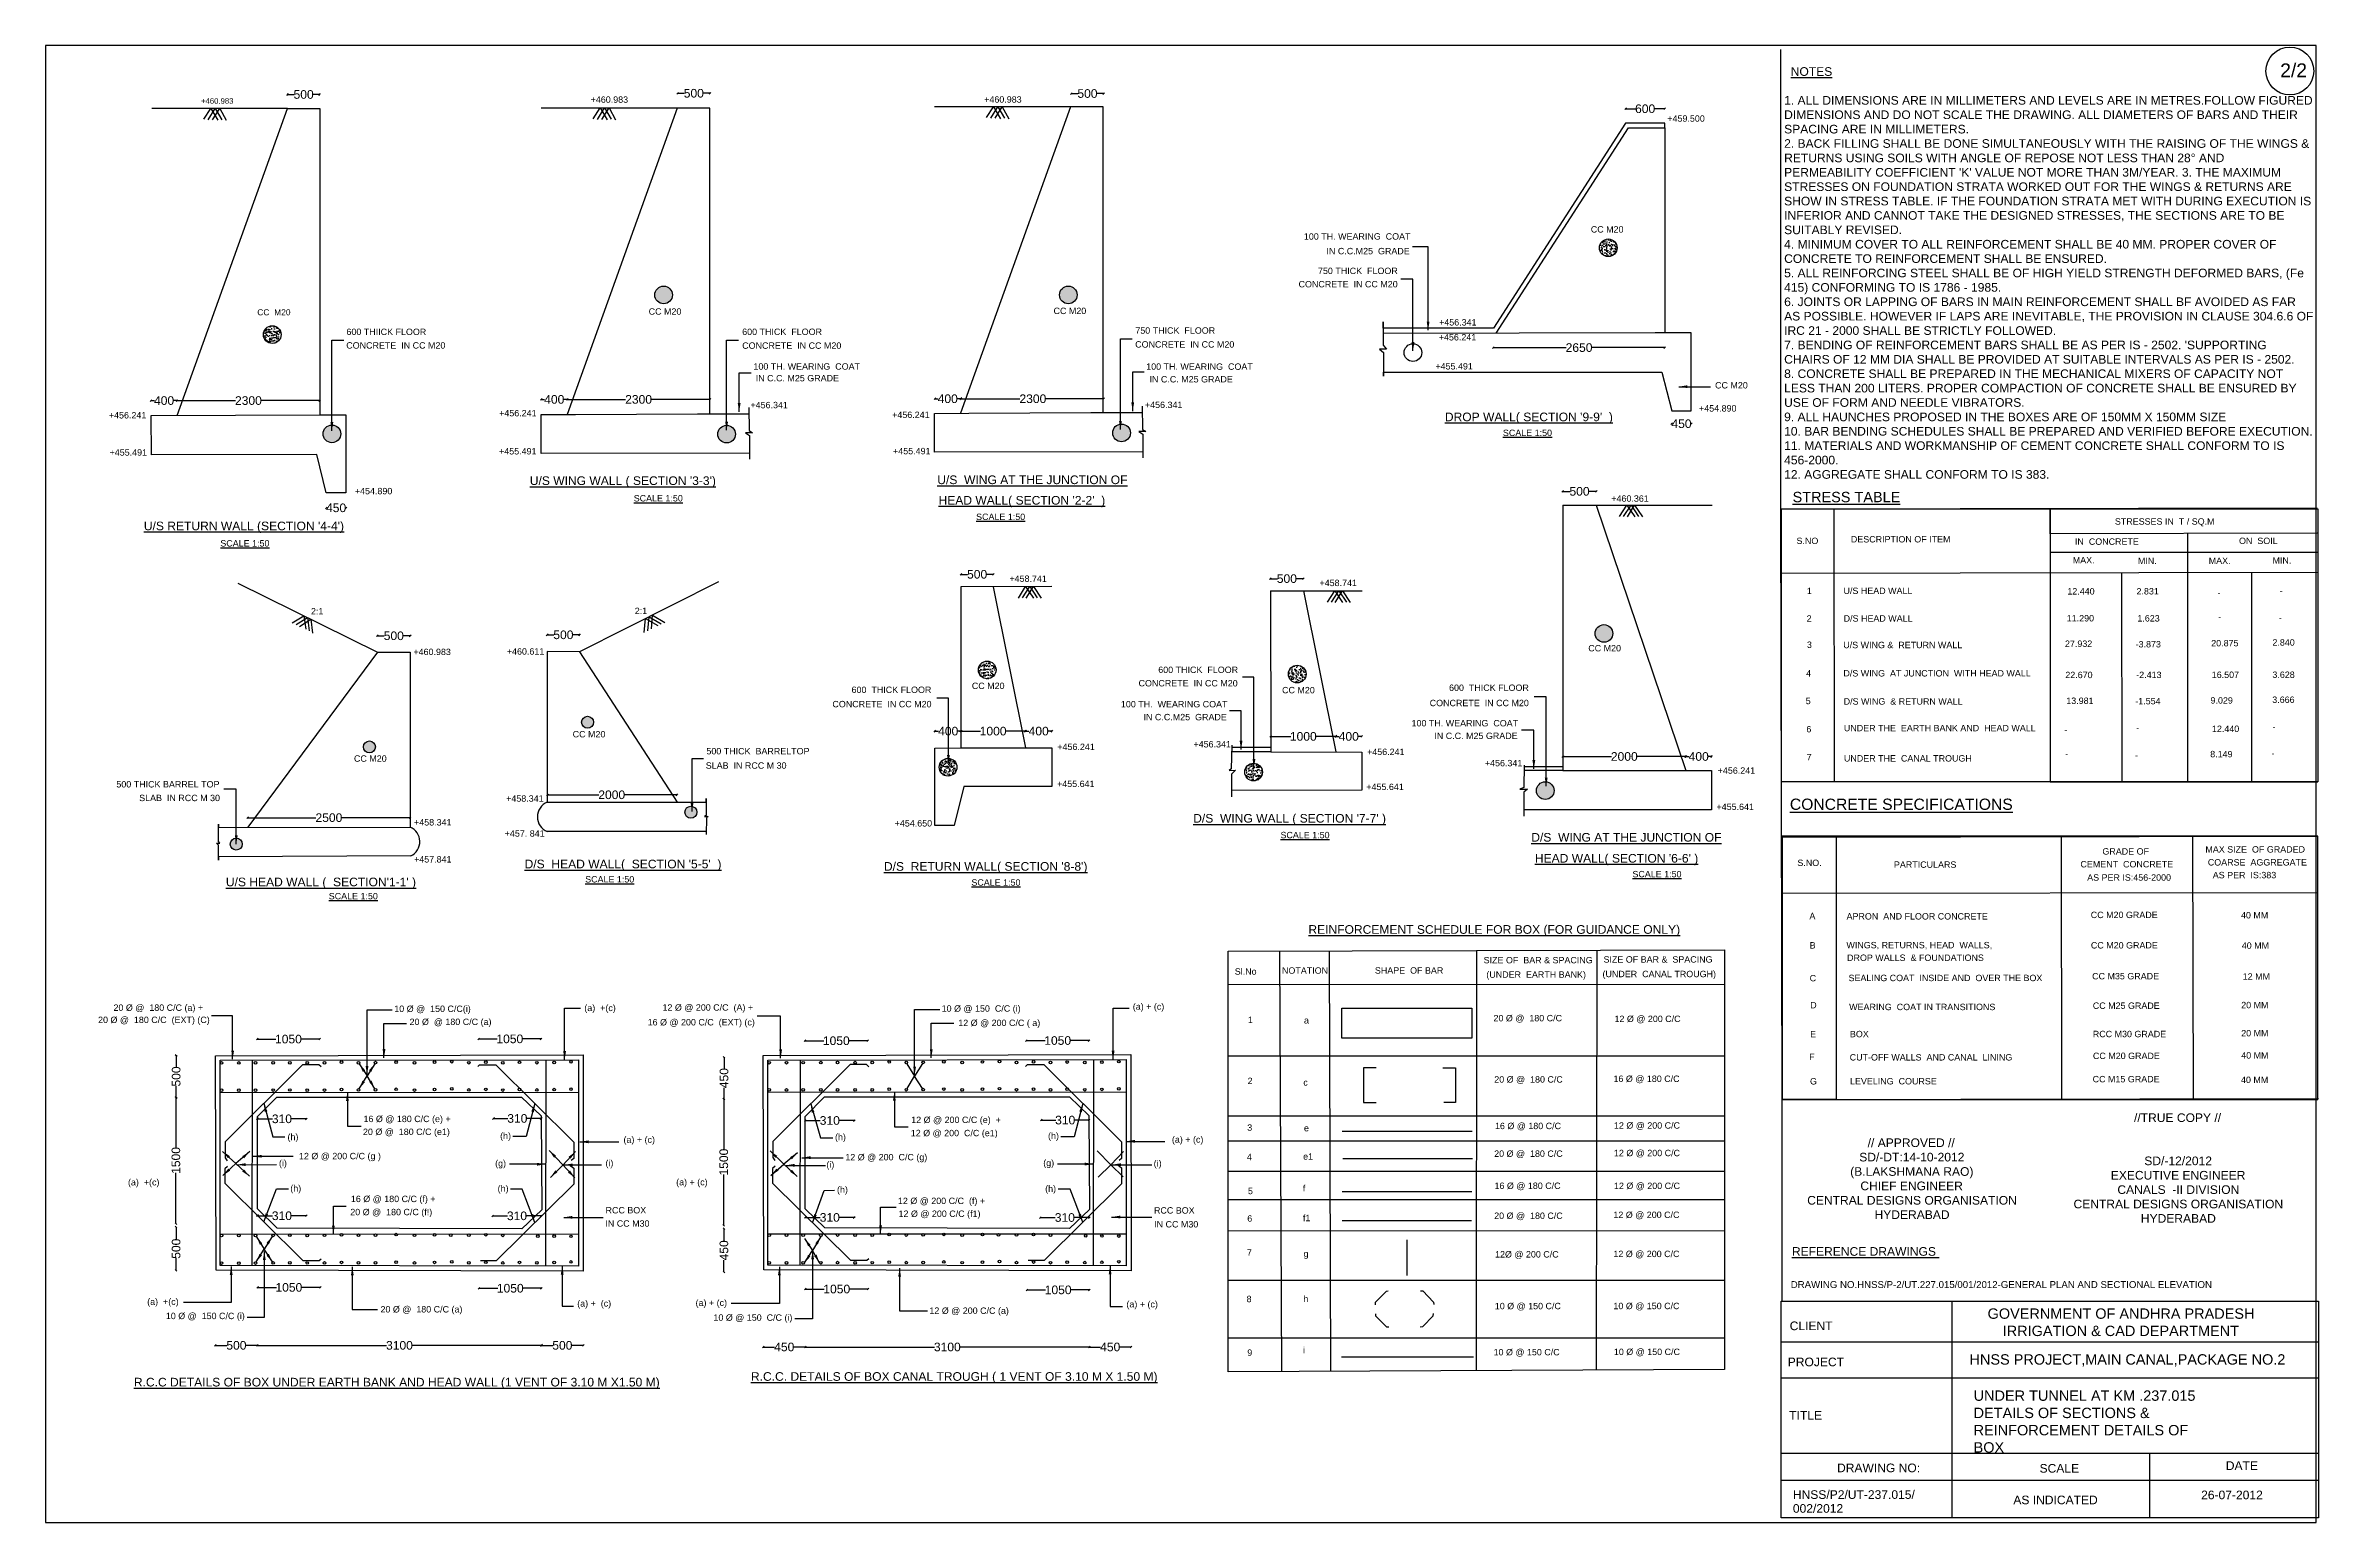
# Model space of a CAD drawing. Header units: millimetres. Extents: x 5124 to 2909731, y 2311 to 44621088.
# Drawn here: x 2778034 to 2909731, y 44535521 to 44621088 of the extents above.
import ezdxf

# ---------------------------------------------------------------- set-up
doc = ezdxf.new("R2010")
doc.units = ezdxf.units.MM
doc.header["$MEASUREMENT"] = 0
for name, color, linetype in [('DIMENSION', 7, 'Continuous'), ('DRAWING', 2, 'Continuous'), ('TEXT', 1, 'Continuous')]:
    doc.layers.add(name, color=color, linetype=linetype)
doc.styles.get("Standard").update_dxf_attribs({"font": 'arial.ttf', "height": 500})
doc.dimstyles.get("Standard").update_dxf_attribs({"dimtxt": 80, "dimasz": 100, "dimexe": 0.18, "dimexo": 0.0625, "dimgap": 0.09, "dimtad": 0, "dimdec": 0, "dimzin": 0, "dimdsep": 46, "dimtxsty": 'Standard', "dimblk": 'OBLIQUE', "dimcen": 0.09, "dimse1": 1, "dimse2": 1, "dimadec": 0, "dimazin": 0, "dimtfac": 1, "dimtdec": 0, "dimtofl": 0, "dimtmove": 0, "dimatfit": 3, "dimfxl": 0, "dimtolj": 1, "dimtzin": 0, "dimarcsym": 0})
pattern_1 = [(50, (0, 0), (358.6300913, -31.3760675), [37.5, -412.5]), (355, (0, 0), (-69.3756668, 376.096067), [30, -330]), (100.4514, (29.9, -2.6), (289.2546909, 344.719771), [31.870095, -350.571056]), (46.1842, (0, 100), (533.6205243, -82.759507), [56.25, -618.75]), (96.6356, (44.47, 93.1), (467.331353, 487.0589355), [47.805144, -525.8565]), (351.1842, (0, 100), (467.3309726, 487.0593005), [45, -495]), (21, (50, 75), (298.453526, -201.3094453), [37.5, -412.5]), (326, (50, 75), (121.657666, 362.5750225), [30, -330]), (71.4514, (74.87, 58.22), (420.1113143, 161.2652484), [31.870095, -350.571056]), (37.5, (0, 0), (6.07992766, 166.4469269), [0, -326, 0, -335, 0, -331.25]), (7.5, (0, 0), (131.5347687, 197.20585594), [0, -191, 0, -318.5, 0, -126.25]), (327.5, (-111.5, 0), (266.9112181, -11.27743587), [0, -125, 0, -390, 0, -517.5]), (317.5, (-161.5, 0), (291.5930847, 50.0524912), [0, -162.5, 0, -259, 0, -367.5])]

msp = doc.modelspace()

# ---------------------------------------------------------------- texts
at = {"layer": 'DIMENSION', "color": 0}
for s, height, p in [('%%UNOTES', 500, (2879151, 44619328.2)), ('2/2', 800, (2907509.6, 44619247.6)), ('%%UREFERENCE DRAWINGS ', 500, (2879220.7, 44550975.5)), ('DRAWING NO.HNSS/P-2/UT.227.015/001/2012-GENERAL PLAN AND SECTIONAL ELEVATION', 400, (2879150, 44549106.8)), ('CLIENT ', 500, (2879091.6, 44546665.3)), ('PROJECT', 500, (2878978.5, 44544574.7)), ('TITLE', 500, (2879063.4, 44541487)), ('DRAWING NO:', 500, (2881834.7, 44538435.8)), ('SCALE ', 500, (2893567.8, 44538409.7)), ('DATE ', 500, (2904358.3, 44538565.9)), ('HNSS/P2/UT-237.015/', 500, (2879275.6, 44536890.5)), ('26-07-2012', 500, (2902928.5, 44536869.6)), ('002/2012', 500, (2879275.6, 44536087.3)), ('AS INDICATED ', 500, (2892048.6, 44536579.5))]:
    msp.add_text(s, height=height, dxfattribs=at).set_placement(p)
at = {"layer": 'DIMENSION', "color": 0, "attachment_point": 1}
for s, insert, char_height, width in [("1. ALL DIMENSIONS ARE IN MILLIMETERS AND LEVELS ARE IN METRES.FOLLOW FIGURED DIMENSIONS AND DO NOT SCALE THE DRAWING. ALL DIAMETERS OF BARS AND THEIR SPACING ARE IN MILLIMETERS. \\P2. BACK FILLING SHALL BE DONE SIMULTANEOUSLY WITH THE RAISING OF THE WINGS & RETURNS USING SOILS WITH ANGLE OF REPOSE NOT LESS THAN 28° AND PERMEABILITY COEFFICIENT 'K' VALUE NOT MORE THAN 3M/YEAR. 3. THE MAXIMUM STRESSES ON FOUNDATION STRATA WORKED OUT FOR THE WINGS & RETURNS ARE SHOW IN STRESS TABLE. IF THE FOUNDATION STRATA MET WITH DURING EXECUTION IS INFERIOR AND CANNOT TAKE THE DESIGNED STRESSES, THE SECTIONS ARE TO BE SUITABLY REVISED. \\P4. MINIMUM COVER TO ALL REINFORCEMENT SHALL BE 40 MM. PROPER COVER OF CONCRETE TO REINFORCEMENT SHALL BE ENSURED. \\P5. ALL REINFORCING STEEL SHALL BE OF HIGH YIELD STRENGTH DEFORMED BARS, (Fe 415) CONFORMING TO IS 1786 - 1985. \\P6. JOINTS OR LAPPING OF BARS IN MAIN REINFORCEMENT SHALL BF AVOIDED AS FAR AS POSSIBLE. HOWEVER IF LAPS ARE INEVITABLE, THE PROVISION IN CLAUSE 304.6.6 OF IRC 21 - 2000 SHALL BE STRICTLY FOLLOWED. \\P7. BENDING OF REINFORCEMENT BARS SHALL BE AS PER IS - 2502. 'SUPPORTING CHAIRS OF 12 MM DIA SHALL BE PROVIDED AT SUITABLE INTERVALS AS PER IS - 2502. \\P8. CONCRETE SHALL BE PREPARED IN THE MECHANICAL MIXERS OF CAPACITY NOT LESS THAN 200 LITERS. PROPER COMPACTION OF CONCRETE SHALL BE ENSURED BY USE OF FORM AND NEEDLE VIBRATORS. \\P9. ALL HAUNCHES PROPOSED IN THE BOXES ARE OF 150MM X 150MM SIZE \\P10. BAR BENDING SCHEDULES SHALL BE PREPARED AND VERIFIED BEFORE EXECUTION. 11. MATERIALS AND WORKMANSHIP OF CEMENT CONCRETE SHALL CONFORM TO IS 456-2000. \\P12. AGGREGATE SHALL CONFORM TO IS 383. ", (2878769, 44618158.4), 500, 30619.573), ('\\pi3551.3;//TRUE COPY //\\P\\pi6074;\\P\\pi5977; \\P\\pi4147.2;SD/-12/2012 \\P\\pi2205.3;EXECUTIVE ENGINEER \\P\\pi2588;CANALS  -II DIVISION  \\P\\pi46.044;CENTRAL DESIGNS ORGANISATION \\P\\pi3947;HYDERABAD', (2895488.6, 44559223.4), 500, 12148.022), ('\\pi3648;// APPROVED // \\P\\pi3157.6;SD/-DT:14-10-2012 \\P\\pi2634;(B.LAKSHMANA RAO) \\P\\pi3223.9;CHIEF ENGINEER  \\P\\pi143.08;CENTRAL DESIGNS ORGANISATION  \\P\\pi4044;HYDERABAD ', (2879961.8, 44557773.1), 500, 12342.087), ('\\pi967.05;GOVERNMENT OF ANDHRA PRADESH \\P\\pi1843.5;IRRIGATION & CAD DEPARTMENT', (2889589.7, 44547923.8), 600, 17283.621), ('HNSS PROJECT,MAIN CANAL,PACKAGE NO.2', (2889507.5, 44545270.4), 600, 19314.294), ('UNDER TUNNEL AT KM .237.015\\PDETAILS OF SECTIONS & REINFORCEMENT DETAILS OF BOX ', (2889747.6, 44543172.6), 600, 14390.741)]:
    msp.add_mtext(s, dxfattribs=dict(at, insert=insert, char_height=char_height, width=width))
at = {"layer": 'TEXT', "color": 0}
for s, height, p in [('+460.983', 320, (2787048.5, 44617713.1)), ('+460.983', 370, (2809619.5, 44617765.6)), ('+460.983', 370, (2832422.6, 44617775.1)), ('+459.500', 370, (2872001.8, 44616670.9)), ('100 TH. WEARING  COAT', 370, (2850945, 44609841)), ('CC M20', 370, (2867566.4, 44610249.4)), ('IN C.C.M25  GRADE', 370, (2852251.5, 44608991.3)), ('CONCRETE  IN CC M20', 370, (2850635.1, 44607074.1)), ('750 THICK  FLOOR', 370, (2851760.6, 44607845.1)), ('CC M20', 370, (2812982.1, 44605490)), ('CC M20', 370, (2836440.1, 44605526.7)), ('CC  M20', 350, (2790305.1, 44605454.3)), ('600 THIICK FLOOR', 370, (2795472.7, 44604313.5)), ('600 THICK  FLOOR', 370, (2818400.8, 44604316.7)), ('750 THICK  FLOOR', 370, (2841178, 44604389.8)), ('+456.341', 370, (2858777.4, 44604864)), ('CONCRETE  IN CC M20', 370, (2795460.4, 44603527.6)), ('CONCRETE  IN CC M20', 370, (2818400.8, 44603516.1)), ('CONCRETE  IN CC M20', 370, (2841169.8, 44603585.4)), ('+456.241', 370, (2858759.9, 44603998.3)), ('100 TH. WEARING  COAT', 370, (2819052.9, 44602306.8)), ('IN C.C. M25 GRADE', 370, (2819185.1, 44601630.8)), ('100 TH. WEARING  COAT', 370, (2841809, 44602298.4)), ('IN C.C. M25 GRADE', 370, (2842000.5, 44601565.8)), ('+455.491', 370, (2858564.2, 44602316.9)), ('CC M20', 370, (2874767.4, 44601217.5)), ('+456.241', 370, (2781706.3, 44599479.2)), ('+456.241', 370, (2804317.8, 44599602.4)), ('+456.341', 370, (2818878, 44600072.1)), ('+456.241', 370, (2827089.3, 44599507)), ('+456.341', 370, (2841735.1, 44600083.8)), ("%%UDROP WALL( SECTION '9-9'  )", 500, (2859112.1, 44599319.5)), ('+454.890', 370, (2873838.5, 44599880.3)), ('%%USCALE 1:50', 370, (2862475.9, 44598462.9)), ('+455.491', 370, (2781747.9, 44597327.8)), ('+455.491', 370, (2804314.4, 44597394.8)), ('+455.491', 370, (2827141.9, 44597406)), ('+454.890', 370, (2795960.1, 44595088.5)), ("%%UU/S WING WALL ( SECTION '3-3')", 500, (2806095.3, 44595625.7)), ('%%UU/S  WING AT THE JUNCTION OF', 500, (2829703.1, 44595676.9)), ('%%USCALE 1:50', 370, (2812115.7, 44594671.8)), ("%%UHEAD WALL( SECTION '2-2'  )", 500, (2829776.4, 44594490)), ('+460.361', 370, (2868755.4, 44594656.1)), ('%%USTRESS TABLE', 600, (2879259.4, 44594628.5)), ("%%UU/S RETURN WALL (SECTION '4-4')", 500, (2783733.7, 44593003.3)), ('%%USCALE 1:50', 370, (2831953.7, 44593597.6)), ('STRESSES IN  T / SQ.M', 370, (2897932.7, 44593328)), ('%%USCALE 1:50', 370, (2788166.3, 44592060.9)), ('S.NO', 370, (2879486.1, 44592204.6)), ('DESCRIPTION OF ITEM', 370, (2882634.9, 44592297.2)), ('MAX.', 370, (2895492, 44591085.4)), ('IN  CONCRETE', 370, (2895617.3, 44592160.8)), ('MIN.', 370, (2899267.2, 44591042.3)), ('MAX.', 370, (2903369.4, 44591054.8)), ('ON  SOIL', 370, (2905123.9, 44592203.8)), ('MIN.', 370, (2907063.7, 44591072.8)), ('+458.741', 370, (2833882.8, 44590011.8)), ('+458.741', 370, (2851847.5, 44589768.3)), ('1', 370, (2880088.1, 44589301.8)), ('U/S HEAD WALL', 370, (2882210, 44589309.7)), ('12.440', 370, (2895177.2, 44589281.7)), ('2.831', 370, (2899184.5, 44589284.4)), ('-', 370, (2903879.1, 44589206.8)), ('-', 370, (2907475, 44589298.4)), ('2:1', 370, (2793417.2, 44588124.9)), ('2:1', 370, (2812177.2, 44588150.3)), ('2', 370, (2880074, 44587709.3)), ('D/S HEAD WALL', 370, (2882217.7, 44587711.8)), ('11.290', 370, (2895143.2, 44587721)), ('1.623', 370, (2899234.4, 44587717.7)), ('-', 370, (2903919.8, 44587823)), ('-', 370, (2907434.1, 44587741.6)), ('+460.983', 370, (2799352.6, 44585773)), ('+460.611', 370, (2804764.6, 44585799.6)), ('CC M20', 370, (2867421.7, 44585985.7)), ('3', 370, (2880088.1, 44586187.4)), ('U/S WING &  RETURN WALL', 370, (2882195.8, 44586172.1)), ('27.932', 370, (2895039.2, 44586246.8)), ('-3.873', 370, (2899133.4, 44586216.2)), ('20.875', 370, (2903513.9, 44586280.3)), ('2.840', 370, (2907058.8, 44586321.1)), ('600 THICK  FLOOR', 370, (2842507.2, 44584735.9)), ('4', 370, (2880039.3, 44584530.3)), ('D/S WING  AT JUNCTION  WITH HEAD WALL', 370, (2882203.7, 44584533.2)), ('22.670', 370, (2895059.3, 44584436.1)), ('-2.413', 370, (2899169.8, 44584441.4)), ('16.507', 370, (2903544.4, 44584448.8)), ('3.628', 370, (2907058.8, 44584448.8)), ('600  THICK FLOOR', 370, (2824737.2, 44583577.5)), ('CC M20', 370, (2831706.8, 44583805.3)), ('CONCRETE  IN CC M20', 370, (2841364.4, 44583957)), ('CC M20', 370, (2849680.4, 44583559.2)), ('600  THICK FLOOR', 370, (2859355, 44583696.2)), ('CONCRETE  IN CC M20', 370, (2823628.1, 44582748.5)), ('100 TH.  WEARING COAT', 370, (2840343, 44582743.6)), ('IN C.C.M25  GRADE', 370, (2841654, 44581996.1)), ('CONCRETE  IN CC M20', 370, (2858233.7, 44582812)), ('5', 370, (2880021.6, 44582928.6)), ('D/S WING  & RETURN WALL', 370, (2882218.8, 44582903.9)), ('13.981', 370, (2895114.8, 44582941.4)), ('-1.554', 370, (2899112.1, 44582919.4)), ('9.029', 370, (2903473.9, 44582961.3)), ('3.666', 370, (2907049.3, 44583002)), ('CC M20', 370, (2808578.9, 44581004.5)), ('100 TH. WEARING  COAT', 370, (2857181.7, 44581640.4)), ('IN C.C. M25 GRADE', 370, (2858503.6, 44580909.5)), ('6', 370, (2880057.5, 44581293.7)), ('UNDER THE  EARTH BANK AND  HEAD WALL', 370, (2882229.9, 44581360.2)), ('-', 370, (2895004.2, 44581275.6)), ('-', 370, (2899161.1, 44581372.7)), ('12.440', 370, (2903555.9, 44581319)), ('-', 370, (2907060.6, 44581440.4)), ('CC M20', 370, (2795907.3, 44579592.8)), ('SLAB  IN RCC M 30', 370, (2816289.9, 44579188.4)), ('500 THICK  BARRELTOP', 370, (2816327.6, 44580021.6)), ('+456.241', 370, (2836659.7, 44580273.6)), ('+456.341', 370, (2844546.4, 44580421.9)), ('+456.241', 370, (2854605.5, 44579983.1)), ('+456.341', 370, (2861429.6, 44579330.1)), ('7', 370, (2880075.3, 44579679)), ('UNDER THE  CANAL TROUGH', 370, (2882233.8, 44579604.7)), ('-', 370, (2895050.4, 44579864)), ('-', 370, (2899102.7, 44579780.9)), ('8.149', 370, (2903454.7, 44579851.7)), ('-', 370, (2907004.4, 44579894.1)), ('500 THICK BARREL TOP', 370, (2782142.3, 44578103.2)), ('+455.641', 370, (2836643.9, 44578130.1)), ('+455.641', 370, (2854562.9, 44577953.4)), ('+456.241', 370, (2874919.4, 44578899.3)), ('SLAB  IN RCC M 30', 370, (2783464.3, 44577311.2)), ('+458.341', 370, (2804725.9, 44577280.5)), ('+455.641', 370, (2874848.4, 44576798.1)), ('%%UCONCRETE SPECIFICATIONS', 650, (2879100.6, 44576806.8)), ('+458.341', 370, (2799389.3, 44575900.6)), ('+457. 841', 370, (2804642, 44575254.9)), ('+454.650', 370, (2827235.1, 44575841.8)), ("%%UD/S  WING WALL ( SECTION '7-7' )", 500, (2844530.1, 44576066.5)), ('%%USCALE 1:50', 370, (2849587.6, 44575161.5)), ('%%UD/S  WING AT THE JUNCTION OF', 500, (2864118.6, 44574966.2)), ("%%UHEAD WALL( SECTION '6-6' )", 500, (2864328.1, 44573750.7)), ('GRADE OF', 370, (2897209.1, 44574215.1)), ('MAX SIZE  OF GRADED', 370, (2903175.8, 44574333)), ('+457.841', 370, (2799389.7, 44573756.7)), ("%%UD/S  HEAD WALL(  SECTION '5-5'  )", 500, (2805793.1, 44573419.6)), ('%%USCALE 1:50', 370, (2809302.9, 44572599.3)), ("%%UD/S  RETURN WALL( SECTION '8-8')", 500, (2826611.9, 44573279.7)), ('%%USCALE 1:50', 370, (2869980.1, 44572899.3)), ('S.NO.', 370, (2879536.4, 44573552)), ('PARTICULARS', 370, (2885129.8, 44573450.4)), ('CEMENT  CONCRETE', 370, (2895935.5, 44573472.1)), ('AS PER IS:456-2000', 370, (2896327.7, 44572702.9)), ('COARSE  AGGREGATE', 370, (2903315.3, 44573582.3)), ('AS PER  IS:383', 370, (2903603.1, 44572843.4)), ("%%UU/S HEAD WALL (  SECTION'1-1' )", 500, (2788486.6, 44572379.4)), ('%%USCALE 1:50', 370, (2794447.7, 44571622.6)), ('%%USCALE 1:50', 370, (2831680.3, 44572414.7)), ('A', 370, (2880233.8, 44570471.1)), ('APRON  AND FLOOR CONCRETE', 370, (2882385, 44570454.2)), ('CC M20 GRADE', 370, (2896533.2, 44570535.5)), ('40 MM', 370, (2905238.4, 44570516.1)), ('%%UREINFORCEMENT SCHEDULE FOR BOX (FOR GUIDANCE ONLY)', 500, (2851205.2, 44569626.8)), ('B', 370, (2880249.4, 44568772)), ('WINGS, RETURNS, HEAD  WALLS,', 370, (2882378.1, 44568786.4)), ('CC M20 GRADE', 370, (2896541.1, 44568775.5)), ('40 MM', 370, (2905283, 44568757.2)), ('NOTATION', 370, (2849674.8, 44567312.7)), ('SHAPE  OF BAR', 370, (2855058.9, 44567318.3)), ('SIZE OF  BAR & SPACING', 370, (2861359.2, 44567915.8)), ('SIZE OF BAR &  SPACING', 370, (2868303.1, 44567957.8)), ('DROP WALLS  & FOUNDATIONS', 370, (2882415.1, 44568055.1)), ('Sl.No', 370, (2846939.2, 44567258.8)), ('(UNDER  EARTH BANK)', 370, (2861515.2, 44567080.2)), ('(UNDER  CANAL TROUGH)', 370, (2868245.5, 44567113.3)), ('C', 370, (2880249.4, 44566872.1)), ('SEALING COAT  INSIDE AND  OVER THE BOX', 370, (2882500.5, 44566883.3)), ('CC M35 GRADE', 370, (2896614.2, 44566986)), ('12 MM', 370, (2905338.8, 44566966.7)), ('20 Ø @  180 C/C (a) +', 370, (2781975.1, 44565162.7)), ('10 Ø @  150 C/C(i)', 370, (2798243.9, 44565099)), ('(a)  +(c)', 370, (2809254.3, 44565148.7)), ('12 Ø @ 200 C/C  (A) +', 370, (2813783.8, 44565173.9)), ('10 Ø @ 150  C/C (i)', 370, (2829957.9, 44565113.6)), ('(a) + (c)', 370, (2841031.3, 44565227.1)), ('D', 370, (2880280.1, 44565305.9)), ('WEARING  COAT IN TRANSITIONS', 370, (2882535.6, 44565203.6)), ('CC M25 GRADE', 370, (2896651.7, 44565278.1)), ('20 MM', 370, (2905251.6, 44565313.6)), ('20 Ø @  180 C/C  (EXT) (C)', 370, (2781082.8, 44564457.4)), ('20 Ø  @ 180 C/C (a)', 370, (2799128.8, 44564341.7)), ('16 Ø @ 200 C/C  (EXT) (c)', 370, (2812923.7, 44564317.1)), ('12 Ø @ 200 C/C ( a)', 370, (2830920.8, 44564281.7)), ('1', 370, (2847702.9, 44564463.1)), ('a', 370, (2850948.6, 44564430.8)), ('20 Ø @  180 C/C ', 370, (2861930.1, 44564556.9)), ('12 Ø @ 200 C/C', 370, (2868941.3, 44564516)), ('E', 370, (2880273.3, 44563628.8)), ('BOX', 370, (2882580.5, 44563634.3)), ('RCC M30 GRADE', 370, (2896651.8, 44563635.9)), ('20 MM', 370, (2905252, 44563686.2)), ('F', 370, (2880219.5, 44562314)), ('CUT-OFF WALLS  AND CANAL  LINING', 370, (2882567.6, 44562286.4)), ('CC M20 GRADE', 370, (2896660.1, 44562370.7)), ('40 MM', 370, (2905252, 44562398.9)), ('2', 370, (2847683, 44560921.8)), ('c', 370, (2850912.9, 44560830)), ('20 Ø @  180 C/C ', 370, (2861973.9, 44561006.6)), ('16 Ø @ 180 C/C', 370, (2868882.8, 44561044.8)), ('G', 370, (2880266.7, 44560896.8)), ('LEVELING  COURSE', 370, (2882585.8, 44560900.2)), ('CC M15 GRADE', 370, (2896643.8, 44561023.6)), ('40 MM', 370, (2905240, 44560981.5)), ('16 Ø @ 180 C/C (e) +', 370, (2796459.7, 44558717.5)), ('12 Ø @ 200 C/C (e)  +', 370, (2828195, 44558664)), ('3', 370, (2847663.1, 44558216.2)), ('e', 370, (2850950.3, 44558184.3)), ('16 Ø @ 180 C/C', 370, (2862015.7, 44558310.1)), ('12 Ø @ 200 C/C', 370, (2868908.7, 44558339.1)), ('(h)', 370, (2792057.4, 44557670.4)), ('20 Ø @  180 C/C (e1)', 370, (2796429.5, 44557972.3)), ('(h)', 370, (2804375.6, 44557736.4)), ('(a) + (c)', 370, (2811524.3, 44557517.3)), ('(h)', 370, (2823777.1, 44557668.3)), ('12 Ø @ 200  C/C (e1)', 370, (2828170.6, 44557899.6)), ('(h)', 370, (2836120.5, 44557736.9)), ('(a) + (c)', 370, (2843297.4, 44557525.5)), ('12 Ø @ 200 C/C', 370, (2868908.7, 44556742.9)), ('(i)', 370, (2791561.1, 44556158.2)), ('12 Ø @ 200 C/C (g )', 370, (2792721.2, 44556566.1)), ('(g)', 370, (2804086.7, 44556144.9)), ('(i)', 370, (2810478.1, 44556159.4)), ('(i)', 370, (2823278.3, 44556071.7)), ('12 Ø @ 200  C/C (g)', 370, (2824376, 44556502.2)), ('(g)', 370, (2835843.9, 44556169.9)), ('(i)', 370, (2842242.5, 44556140)), ('4', 370, (2847643.1, 44556512)), ('e1', 370, (2850900.8, 44556542.2)), ('20 Ø @  180 C/C ', 370, (2861969.2, 44556705.9)), ('(a)  +(c)', 370, (2782813.7, 44555048.7)), ('(h)', 370, (2792219.3, 44554696.9)), ('(h)', 370, (2804231.5, 44554684.6)), ('(a) + (c)', 370, (2814575, 44555055.6)), ('(h)', 370, (2823893.8, 44554622.5)), ('(h)', 370, (2835953.6, 44554677.4)), ('5', 370, (2847702.8, 44554542.4)), ('f', 370, (2850888.5, 44554698.8)), ('16 Ø @ 180 C/C', 370, (2861989.7, 44554845.6)), ('12 Ø @ 200 C/C', 370, (2868909, 44554841.7)), ('20 Ø @  180 C/C (f!)', 370, (2795695, 44553322.9)), ('16 Ø @ 180 C/C (f) +', 370, (2795729.7, 44554083.2)), ('RCC BOX', 370, (2810483.8, 44553427.5)), ('12 Ø @ 200 C/C  (f) +', 370, (2827425, 44553970.3)), ('12 Ø @ 200 C/C (f1)', 370, (2827460.4, 44553225.9)), ('RCC BOX', 370, (2842257.9, 44553418.4)), ('6', 370, (2847663, 44552950.8)), ('f1', 370, (2850889.1, 44552978.6)), ('20 Ø @  180 C/C ', 370, (2861970.8, 44553109.4)), ('12 Ø @ 200 C/C', 370, (2868877.5, 44553162.5)), ('IN CC M30', 370, (2810474, 44552658.7)), ('IN CC M30', 370, (2842269, 44552614.3)), ('7', 370, (2847643.2, 44550979.1)), ('g', 370, (2850926.6, 44550911.8)), ('12Ø @ 200 C/C', 370, (2862021, 44550873.1)), ('12 Ø @ 200 C/C', 370, (2868877.5, 44550897)), ('(a)  +(c)', 370, (2783927.5, 44548130.5)), ('20 Ø @  180 C/C (a)', 370, (2797444.2, 44547689.5)), ('(a) +  (c)', 370, (2808843.1, 44548030.3)), ('(a) + (c)', 370, (2815699.7, 44548066.7)), ('12 Ø @ 200 C/C (a)', 370, (2829247.6, 44547608.6)), ('(a) + (c)', 370, (2840662, 44547983.1)), ('8', 370, (2847623.3, 44548285.2)), ('h', 370, (2850914.5, 44548289.8)), ('10 Ø @ 150 C/C', 370, (2862006.1, 44547876.9)), ('10 Ø @ 150 C/C', 370, (2868878.8, 44547881.1)), ('10 Ø @  150 C/C (i)', 370, (2785008, 44547303.7)), ('10 Ø @ 150  C/C (i)', 370, (2816735.2, 44547208.9)), ('9', 370, (2847663, 44545176.1)), ('i', 370, (2850889.8, 44545321.6)), ('10 Ø @ 150 C/C', 370, (2861936.4, 44545207)), ('10 Ø @ 150 C/C', 370, (2868905.7, 44545224.4)), ('%%UR.C.C. DETAILS OF BOX CANAL TROUGH ( 1 VENT OF 3.10 M X 1.50 M)', 500, (2818907.5, 44543731.1)), ('%%UR.C.C DETAILS OF BOX UNDER EARTH BANK AND HEAD WALL (1 VENT OF 3.10 M X1.50 M)', 500, (2783156.1, 44543403.5))]:
    msp.add_text(s, height=height, dxfattribs=at).set_placement(p)

# ---------------------------------------------------------------- blocks, each defined once
blk = doc.blocks.new('_Oblique')
at = {"color": 0, "linetype": 'ByBlock', "lineweight": -2}
blk.add_line((-0.5, -0.5), (0.5, 0.5), dxfattribs=at)
blk = doc.blocks.new('*D4')
at = {"layer": 'Defpoints', "color": 0, "transparency": 16777216}
for p in [(2793927, 44618247), (2792055, 44617444), (2793927, 44617444)]:
    blk.add_point(p, dxfattribs=at)
at = {"layer": 'DIMENSION', "color": 0, "lineweight": -2, "transparency": 16777216}
for p, q in [((2792055, 44618247), (2792440, 44618247)), ((2793927, 44618247), (2793543, 44618247))]:
    blk.add_line(p, q, dxfattribs=at)
at = {"layer": 'DIMENSION', "color": 0, "lineweight": -2, "transparency": 16777216, "xscale": 100, "yscale": 100, "zscale": 100, "rotation": 180}
blk.add_blockref('_Oblique', (2792055, 44618247), dxfattribs=at)
at = {"layer": 'DIMENSION', "color": 0, "lineweight": -2, "transparency": 16777216, "xscale": 100, "yscale": 100, "zscale": 100}
blk.add_blockref('_Oblique', (2793927, 44618247), dxfattribs=at)
at = {"layer": 'DIMENSION', "color": 0, "transparency": 16777216, "insert": (2792991, 44618247), "char_height": 500, "attachment_point": 5}
blk.add_mtext('\\A1;500', dxfattribs=at)
blk = doc.blocks.new('*D5')
at = {"layer": 'Defpoints', "color": 0, "transparency": 16777216}
for p in [(2784155, 44599647), (2785656, 44600514), (2785656, 44599653)]:
    blk.add_point(p, dxfattribs=at)
at = {"layer": 'DIMENSION', "color": 0, "lineweight": -2, "transparency": 16777216}
for p, q in [((2784155, 44600514), (2784344, 44600514)), ((2785656, 44600514), (2785467, 44600514))]:
    blk.add_line(p, q, dxfattribs=at)
at = {"layer": 'DIMENSION', "color": 0, "lineweight": -2, "transparency": 16777216, "xscale": 100, "yscale": 100, "zscale": 100, "rotation": 180}
blk.add_blockref('_Oblique', (2784155, 44600514), dxfattribs=at)
at = {"layer": 'DIMENSION', "color": 0, "lineweight": -2, "transparency": 16777216, "xscale": 100, "yscale": 100, "zscale": 100}
blk.add_blockref('_Oblique', (2785656, 44600514), dxfattribs=at)
at = {"layer": 'DIMENSION', "color": 0, "transparency": 16777216, "insert": (2784906, 44600514), "char_height": 500, "attachment_point": 5}
blk.add_mtext('\\A1;400', dxfattribs=at)
blk = doc.blocks.new('*D6')
at = {"layer": 'Defpoints', "color": 0, "transparency": 16777216}
for p in [(2785656, 44599653), (2793927, 44600514), (2793927, 44599687)]:
    blk.add_point(p, dxfattribs=at)
at = {"layer": 'DIMENSION', "color": 0, "lineweight": -2, "transparency": 16777216}
for p, q in [((2785656, 44600514), (2789042, 44600514)), ((2793927, 44600514), (2790542, 44600514))]:
    blk.add_line(p, q, dxfattribs=at)
at = {"layer": 'DIMENSION', "color": 0, "lineweight": -2, "transparency": 16777216, "xscale": 100, "yscale": 100, "zscale": 100, "rotation": 180}
blk.add_blockref('_Oblique', (2785656, 44600514), dxfattribs=at)
at = {"layer": 'DIMENSION', "color": 0, "lineweight": -2, "transparency": 16777216, "xscale": 100, "yscale": 100, "zscale": 100}
blk.add_blockref('_Oblique', (2793927, 44600514), dxfattribs=at)
at = {"layer": 'DIMENSION', "color": 0, "transparency": 16777216, "insert": (2789792, 44600514), "char_height": 500, "attachment_point": 5}
blk.add_mtext('\\A1;2300', dxfattribs=at)
blk = doc.blocks.new('*D7')
at = {"layer": 'Defpoints', "color": 0, "transparency": 16777216}
for p in [(2794302, 44595165), (2795444, 44595165), (2795444, 44594301)]:
    blk.add_point(p, dxfattribs=at)
at = {"layer": 'DIMENSION', "color": 0, "lineweight": -2, "transparency": 16777216}
for p, q in [((2794302, 44594301), (2794311, 44594301)), ((2795444, 44594301), (2795434, 44594301))]:
    blk.add_line(p, q, dxfattribs=at)
at = {"layer": 'DIMENSION', "color": 0, "lineweight": -2, "transparency": 16777216, "xscale": 100, "yscale": 100, "zscale": 100, "rotation": 180}
blk.add_blockref('_Oblique', (2794302, 44594301), dxfattribs=at)
at = {"layer": 'DIMENSION', "color": 0, "lineweight": -2, "transparency": 16777216, "xscale": 100, "yscale": 100, "zscale": 100}
blk.add_blockref('_Oblique', (2795444, 44594301), dxfattribs=at)
at = {"layer": 'DIMENSION', "color": 0, "transparency": 16777216, "insert": (2794873, 44594301), "char_height": 500, "attachment_point": 5}
blk.add_mtext('\\A1;450', dxfattribs=at)
blk = doc.blocks.new('*D8')
at = {"layer": 'Defpoints', "color": 0, "transparency": 16777216}
for p in [(2816534, 44618315), (2814663, 44617512), (2816534, 44617512)]:
    blk.add_point(p, dxfattribs=at)
at = {"layer": 'DIMENSION', "color": 0, "lineweight": -2, "transparency": 16777216}
for p, q in [((2814663, 44618315), (2815047, 44618315)), ((2816534, 44618315), (2816150, 44618315))]:
    blk.add_line(p, q, dxfattribs=at)
at = {"layer": 'DIMENSION', "color": 0, "lineweight": -2, "transparency": 16777216, "xscale": 100, "yscale": 100, "zscale": 100, "rotation": 180}
blk.add_blockref('_Oblique', (2814663, 44618315), dxfattribs=at)
at = {"layer": 'DIMENSION', "color": 0, "lineweight": -2, "transparency": 16777216, "xscale": 100, "yscale": 100, "zscale": 100}
blk.add_blockref('_Oblique', (2816534, 44618315), dxfattribs=at)
at = {"layer": 'DIMENSION', "color": 0, "transparency": 16777216, "insert": (2815598, 44618315), "char_height": 500, "attachment_point": 5}
blk.add_mtext('\\A1;500', dxfattribs=at)
blk = doc.blocks.new('*D9')
at = {"layer": 'Defpoints', "color": 0, "transparency": 16777216}
for p in [(2808264, 44600582), (2806762, 44599715), (2808264, 44599721)]:
    blk.add_point(p, dxfattribs=at)
at = {"layer": 'DIMENSION', "color": 0, "lineweight": -2, "transparency": 16777216}
for p, q in [((2806762, 44600582), (2806951, 44600582)), ((2808264, 44600582), (2808075, 44600582))]:
    blk.add_line(p, q, dxfattribs=at)
at = {"layer": 'DIMENSION', "color": 0, "lineweight": -2, "transparency": 16777216, "xscale": 100, "yscale": 100, "zscale": 100, "rotation": 180}
blk.add_blockref('_Oblique', (2806762, 44600582), dxfattribs=at)
at = {"layer": 'DIMENSION', "color": 0, "lineweight": -2, "transparency": 16777216, "xscale": 100, "yscale": 100, "zscale": 100}
blk.add_blockref('_Oblique', (2808264, 44600582), dxfattribs=at)
at = {"layer": 'DIMENSION', "color": 0, "transparency": 16777216, "insert": (2807513, 44600582), "char_height": 500, "attachment_point": 5}
blk.add_mtext('\\A1;400', dxfattribs=at)
blk = doc.blocks.new('*D10')
at = {"layer": 'Defpoints', "color": 0, "transparency": 16777216}
for p in [(2816534, 44600582), (2808264, 44599721), (2816534, 44599755)]:
    blk.add_point(p, dxfattribs=at)
at = {"layer": 'DIMENSION', "color": 0, "lineweight": -2, "transparency": 16777216}
for p, q in [((2808264, 44600582), (2811649, 44600582)), ((2816534, 44600582), (2813149, 44600582))]:
    blk.add_line(p, q, dxfattribs=at)
at = {"layer": 'DIMENSION', "color": 0, "lineweight": -2, "transparency": 16777216, "xscale": 100, "yscale": 100, "zscale": 100, "rotation": 180}
blk.add_blockref('_Oblique', (2808264, 44600582), dxfattribs=at)
at = {"layer": 'DIMENSION', "color": 0, "lineweight": -2, "transparency": 16777216, "xscale": 100, "yscale": 100, "zscale": 100}
blk.add_blockref('_Oblique', (2816534, 44600582), dxfattribs=at)
at = {"layer": 'DIMENSION', "color": 0, "transparency": 16777216, "insert": (2812399, 44600582), "char_height": 500, "attachment_point": 5}
blk.add_mtext('\\A1;2300', dxfattribs=at)
blk = doc.blocks.new('*D11')
at = {"layer": 'Defpoints', "color": 0, "transparency": 16777216}
for p in [(2839340, 44618301), (2837468, 44617498), (2839340, 44617498)]:
    blk.add_point(p, dxfattribs=at)
at = {"layer": 'DIMENSION', "color": 0, "lineweight": -2, "transparency": 16777216}
for p, q in [((2837468, 44618301), (2837852, 44618301)), ((2839340, 44618301), (2838956, 44618301))]:
    blk.add_line(p, q, dxfattribs=at)
at = {"layer": 'DIMENSION', "color": 0, "lineweight": -2, "transparency": 16777216, "xscale": 100, "yscale": 100, "zscale": 100, "rotation": 180}
blk.add_blockref('_Oblique', (2837468, 44618301), dxfattribs=at)
at = {"layer": 'DIMENSION', "color": 0, "lineweight": -2, "transparency": 16777216, "xscale": 100, "yscale": 100, "zscale": 100}
blk.add_blockref('_Oblique', (2839340, 44618301), dxfattribs=at)
at = {"layer": 'DIMENSION', "color": 0, "transparency": 16777216, "insert": (2838404, 44618301), "char_height": 500, "attachment_point": 5}
blk.add_mtext('\\A1;500', dxfattribs=at)
blk = doc.blocks.new('*D12')
at = {"layer": 'Defpoints', "color": 0, "transparency": 16777216}
for p in [(2831069, 44600621), (2829568, 44599701), (2831069, 44599707)]:
    blk.add_point(p, dxfattribs=at)
at = {"layer": 'DIMENSION', "color": 0, "lineweight": -2, "transparency": 16777216}
for p, q in [((2829568, 44600621), (2829748, 44600621)), ((2831069, 44600621), (2830872, 44600621))]:
    blk.add_line(p, q, dxfattribs=at)
at = {"layer": 'DIMENSION', "color": 0, "lineweight": -2, "transparency": 16777216, "xscale": 100, "yscale": 100, "zscale": 100, "rotation": 180}
blk.add_blockref('_Oblique', (2829568, 44600621), dxfattribs=at)
at = {"layer": 'DIMENSION', "color": 0, "lineweight": -2, "transparency": 16777216, "xscale": 100, "yscale": 100, "zscale": 100}
blk.add_blockref('_Oblique', (2831069, 44600621), dxfattribs=at)
at = {"layer": 'DIMENSION', "color": 0, "transparency": 16777216, "insert": (2830310, 44600621), "char_height": 500, "attachment_point": 5}
blk.add_mtext('\\A1;400', dxfattribs=at)
blk = doc.blocks.new('*D13')
at = {"layer": 'Defpoints', "color": 0, "transparency": 16777216}
for p in [(2839340, 44600620), (2831069, 44599707), (2839340, 44599741)]:
    blk.add_point(p, dxfattribs=at)
at = {"layer": 'DIMENSION', "color": 0, "lineweight": -2, "transparency": 16777216}
for p, q in [((2831069, 44600620), (2834493, 44600620)), ((2839340, 44600620), (2835993, 44600620))]:
    blk.add_line(p, q, dxfattribs=at)
at = {"layer": 'DIMENSION', "color": 0, "lineweight": -2, "transparency": 16777216, "xscale": 100, "yscale": 100, "zscale": 100, "rotation": 180}
blk.add_blockref('_Oblique', (2831069, 44600620), dxfattribs=at)
at = {"layer": 'DIMENSION', "color": 0, "lineweight": -2, "transparency": 16777216, "xscale": 100, "yscale": 100, "zscale": 100}
blk.add_blockref('_Oblique', (2839340, 44600620), dxfattribs=at)
at = {"layer": 'DIMENSION', "color": 0, "transparency": 16777216, "insert": (2835243, 44600620), "char_height": 500, "attachment_point": 5}
blk.add_mtext('\\A1;2300', dxfattribs=at)
blk = doc.blocks.new('*D14')
at = {"layer": 'Defpoints', "color": 0, "transparency": 16777216}
for p in [(2869581, 44616592), (2871849, 44617420), (2871849, 44616592)]:
    blk.add_point(p, dxfattribs=at)
at = {"layer": 'DIMENSION', "color": 0, "lineweight": -2, "transparency": 16777216}
for p, q in [((2869581, 44617420), (2870162, 44617420)), ((2871849, 44617420), (2871268, 44617420))]:
    blk.add_line(p, q, dxfattribs=at)
at = {"layer": 'DIMENSION', "color": 0, "lineweight": -2, "transparency": 16777216, "xscale": 100, "yscale": 100, "zscale": 100, "rotation": 180}
blk.add_blockref('_Oblique', (2869581, 44617420), dxfattribs=at)
at = {"layer": 'DIMENSION', "color": 0, "lineweight": -2, "transparency": 16777216, "xscale": 100, "yscale": 100, "zscale": 100}
blk.add_blockref('_Oblique', (2871849, 44617420), dxfattribs=at)
at = {"layer": 'DIMENSION', "color": 0, "transparency": 16777216, "insert": (2870715, 44617420), "char_height": 500, "attachment_point": 5}
blk.add_mtext('\\A1;600', dxfattribs=at)
blk = doc.blocks.new('*D15')
at = {"layer": 'Defpoints', "color": 0, "transparency": 16777216}
for p in [(2861925, 44604705), (2871849, 44604432), (2871849, 44603583)]:
    blk.add_point(p, dxfattribs=at)
at = {"layer": 'DIMENSION', "color": 0, "lineweight": -2, "transparency": 16777216}
for p, q in [((2861925, 44603583), (2866137, 44603583)), ((2871849, 44603583), (2867637, 44603583))]:
    blk.add_line(p, q, dxfattribs=at)
at = {"layer": 'DIMENSION', "color": 0, "lineweight": -2, "transparency": 16777216, "xscale": 100, "yscale": 100, "zscale": 100, "rotation": 180}
blk.add_blockref('_Oblique', (2861925, 44603583), dxfattribs=at)
at = {"layer": 'DIMENSION', "color": 0, "lineweight": -2, "transparency": 16777216, "xscale": 100, "yscale": 100, "zscale": 100}
blk.add_blockref('_Oblique', (2871849, 44603583), dxfattribs=at)
at = {"layer": 'DIMENSION', "color": 0, "transparency": 16777216, "insert": (2866887, 44603583), "char_height": 500, "attachment_point": 5}
blk.add_mtext('\\A1;2650', dxfattribs=at)
blk = doc.blocks.new('*D16')
at = {"layer": 'Defpoints', "color": 0, "transparency": 16777216}
for p in [(2872252, 44599927), (2873391, 44599927), (2873391, 44599173)]:
    blk.add_point(p, dxfattribs=at)
at = {"layer": 'DIMENSION', "color": 0, "lineweight": -2, "transparency": 16777216}
for p, q in [((2872252, 44599173), (2872260, 44599173)), ((2873391, 44599173), (2873383, 44599173))]:
    blk.add_line(p, q, dxfattribs=at)
at = {"layer": 'DIMENSION', "color": 0, "lineweight": -2, "transparency": 16777216, "xscale": 100, "yscale": 100, "zscale": 100, "rotation": 180}
blk.add_blockref('_Oblique', (2872252, 44599173), dxfattribs=at)
at = {"layer": 'DIMENSION', "color": 0, "lineweight": -2, "transparency": 16777216, "xscale": 100, "yscale": 100, "zscale": 100}
blk.add_blockref('_Oblique', (2873391, 44599173), dxfattribs=at)
at = {"layer": 'DIMENSION', "color": 0, "transparency": 16777216, "insert": (2872822, 44599173), "char_height": 500, "attachment_point": 5}
blk.add_mtext('\\A1;450', dxfattribs=at)
blk = doc.blocks.new('*D17')
at = {"layer": 'Defpoints', "color": 0, "transparency": 16777216}
for p in [(2799163, 44586890), (2797268, 44585944), (2799163, 44585944)]:
    blk.add_point(p, dxfattribs=at)
at = {"layer": 'DIMENSION', "color": 0, "lineweight": -2, "transparency": 16777216}
for p, q in [((2797268, 44586890), (2797664, 44586890)), ((2799163, 44586890), (2798767, 44586890))]:
    blk.add_line(p, q, dxfattribs=at)
at = {"layer": 'DIMENSION', "color": 0, "lineweight": -2, "transparency": 16777216, "xscale": 100, "yscale": 100, "zscale": 100, "rotation": 180}
blk.add_blockref('_Oblique', (2797268, 44586890), dxfattribs=at)
at = {"layer": 'DIMENSION', "color": 0, "lineweight": -2, "transparency": 16777216, "xscale": 100, "yscale": 100, "zscale": 100}
blk.add_blockref('_Oblique', (2799163, 44586890), dxfattribs=at)
at = {"layer": 'DIMENSION', "color": 0, "transparency": 16777216, "insert": (2798216, 44586890), "char_height": 500, "attachment_point": 5}
blk.add_mtext('\\A1;500', dxfattribs=at)
blk = doc.blocks.new('*D18')
at = {"layer": 'Defpoints', "color": 0, "transparency": 16777216}
for p in [(2789754, 44575795), (2799161, 44576352), (2799161, 44575808)]:
    blk.add_point(p, dxfattribs=at)
at = {"layer": 'DIMENSION', "color": 0, "lineweight": -2, "transparency": 16777216}
for p, q in [((2789754, 44576352), (2793707, 44576352)), ((2799161, 44576352), (2795208, 44576352))]:
    blk.add_line(p, q, dxfattribs=at)
at = {"layer": 'DIMENSION', "color": 0, "lineweight": -2, "transparency": 16777216, "xscale": 100, "yscale": 100, "zscale": 100, "rotation": 180}
blk.add_blockref('_Oblique', (2789754, 44576352), dxfattribs=at)
at = {"layer": 'DIMENSION', "color": 0, "lineweight": -2, "transparency": 16777216, "xscale": 100, "yscale": 100, "zscale": 100}
blk.add_blockref('_Oblique', (2799161, 44576352), dxfattribs=at)
at = {"layer": 'DIMENSION', "color": 0, "transparency": 16777216, "insert": (2794457, 44576352), "char_height": 500, "attachment_point": 5}
blk.add_mtext('\\A1;2500', dxfattribs=at)
blk = doc.blocks.new('*D19')
at = {"layer": 'Defpoints', "color": 0, "transparency": 16777216}
for p in [(2808981, 44586945), (2807101, 44585973), (2808981, 44585968)]:
    blk.add_point(p, dxfattribs=at)
at = {"layer": 'DIMENSION', "color": 0, "lineweight": -2, "transparency": 16777216}
for p, q in [((2807101, 44586945), (2807489, 44586945)), ((2808981, 44586945), (2808592, 44586945))]:
    blk.add_line(p, q, dxfattribs=at)
at = {"layer": 'DIMENSION', "color": 0, "lineweight": -2, "transparency": 16777216, "xscale": 100, "yscale": 100, "zscale": 100, "rotation": 180}
blk.add_blockref('_Oblique', (2807101, 44586945), dxfattribs=at)
at = {"layer": 'DIMENSION', "color": 0, "lineweight": -2, "transparency": 16777216, "xscale": 100, "yscale": 100, "zscale": 100}
blk.add_blockref('_Oblique', (2808981, 44586945), dxfattribs=at)
at = {"layer": 'DIMENSION', "color": 0, "transparency": 16777216, "insert": (2808041, 44586945), "char_height": 500, "attachment_point": 5}
blk.add_mtext('\\A1;500', dxfattribs=at)
blk = doc.blocks.new('*D20')
at = {"layer": 'Defpoints', "color": 0, "transparency": 16777216}
for p in [(2807109, 44577251), (2814630, 44577677), (2814630, 44577248)]:
    blk.add_point(p, dxfattribs=at)
at = {"layer": 'DIMENSION', "color": 0, "lineweight": -2, "transparency": 16777216}
for p, q in [((2807109, 44577677), (2810091, 44577677)), ((2814630, 44577677), (2811591, 44577677))]:
    blk.add_line(p, q, dxfattribs=at)
at = {"layer": 'DIMENSION', "color": 0, "lineweight": -2, "transparency": 16777216, "xscale": 100, "yscale": 100, "zscale": 100, "rotation": 180}
blk.add_blockref('_Oblique', (2807109, 44577677), dxfattribs=at)
at = {"layer": 'DIMENSION', "color": 0, "lineweight": -2, "transparency": 16777216, "xscale": 100, "yscale": 100, "zscale": 100}
blk.add_blockref('_Oblique', (2814630, 44577677), dxfattribs=at)
at = {"layer": 'DIMENSION', "color": 0, "transparency": 16777216, "insert": (2810841, 44577677), "char_height": 500, "attachment_point": 5}
blk.add_mtext('\\A1;2000', dxfattribs=at)
blk = doc.blocks.new('*D21')
at = {"layer": 'Defpoints', "color": 0, "transparency": 16777216}
for p in [(2832951, 44590449), (2831073, 44589722), (2832951, 44589728)]:
    blk.add_point(p, dxfattribs=at)
at = {"layer": 'DIMENSION', "color": 0, "lineweight": -2, "transparency": 16777216}
for p, q in [((2831073, 44590449), (2831460, 44590449)), ((2832951, 44590449), (2832563, 44590449))]:
    blk.add_line(p, q, dxfattribs=at)
at = {"layer": 'DIMENSION', "color": 0, "lineweight": -2, "transparency": 16777216, "xscale": 100, "yscale": 100, "zscale": 100, "rotation": 180}
blk.add_blockref('_Oblique', (2831073, 44590449), dxfattribs=at)
at = {"layer": 'DIMENSION', "color": 0, "lineweight": -2, "transparency": 16777216, "xscale": 100, "yscale": 100, "zscale": 100}
blk.add_blockref('_Oblique', (2832951, 44590449), dxfattribs=at)
at = {"layer": 'DIMENSION', "color": 0, "transparency": 16777216, "insert": (2832012, 44590449), "char_height": 500, "attachment_point": 5}
blk.add_mtext('\\A1;500', dxfattribs=at)
blk = doc.blocks.new('*D22')
at = {"layer": 'Defpoints', "color": 0, "transparency": 16777216}
for p in [(2831071, 44581365), (2829554, 44580382), (2831071, 44580395)]:
    blk.add_point(p, dxfattribs=at)
at = {"layer": 'DIMENSION', "color": 0, "lineweight": -2, "transparency": 16777216}
for p, q in [((2829554, 44581365), (2829776, 44581365)), ((2831071, 44581365), (2830899, 44581365))]:
    blk.add_line(p, q, dxfattribs=at)
at = {"layer": 'DIMENSION', "color": 0, "lineweight": -2, "transparency": 16777216, "xscale": 100, "yscale": 100, "zscale": 100, "rotation": 180}
blk.add_blockref('_Oblique', (2829554, 44581365), dxfattribs=at)
at = {"layer": 'DIMENSION', "color": 0, "lineweight": -2, "transparency": 16777216, "xscale": 100, "yscale": 100, "zscale": 100}
blk.add_blockref('_Oblique', (2831071, 44581365), dxfattribs=at)
at = {"layer": 'DIMENSION', "color": 0, "transparency": 16777216, "insert": (2830337, 44581365), "char_height": 500, "attachment_point": 5}
blk.add_mtext('\\A1;400', dxfattribs=at)
blk = doc.blocks.new('*D23')
at = {"layer": 'Defpoints', "color": 0, "transparency": 16777216}
for p in [(2834807, 44581366), (2831071, 44580395), (2834807, 44580427)]:
    blk.add_point(p, dxfattribs=at)
at = {"layer": 'DIMENSION', "color": 0, "lineweight": -2, "transparency": 16777216}
for p, q in [((2831071, 44581366), (2832217, 44581366)), ((2834807, 44581366), (2833661, 44581366))]:
    blk.add_line(p, q, dxfattribs=at)
at = {"layer": 'DIMENSION', "color": 0, "lineweight": -2, "transparency": 16777216, "xscale": 100, "yscale": 100, "zscale": 100, "rotation": 180}
blk.add_blockref('_Oblique', (2831071, 44581366), dxfattribs=at)
at = {"layer": 'DIMENSION', "color": 0, "lineweight": -2, "transparency": 16777216, "xscale": 100, "yscale": 100, "zscale": 100}
blk.add_blockref('_Oblique', (2834807, 44581366), dxfattribs=at)
at = {"layer": 'DIMENSION', "color": 0, "transparency": 16777216, "insert": (2832939, 44581366), "char_height": 500, "attachment_point": 5}
blk.add_mtext('\\A1;1000', dxfattribs=at)
blk = doc.blocks.new('*D24')
at = {"layer": 'Defpoints', "color": 0, "transparency": 16777216}
for p in [(2836344, 44581366), (2834814, 44580395), (2836344, 44580395)]:
    blk.add_point(p, dxfattribs=at)
at = {"layer": 'DIMENSION', "color": 0, "lineweight": -2, "transparency": 16777216}
for p, q in [((2834814, 44581366), (2835017, 44581366)), ((2836344, 44581366), (2836141, 44581366))]:
    blk.add_line(p, q, dxfattribs=at)
at = {"layer": 'DIMENSION', "color": 0, "lineweight": -2, "transparency": 16777216, "xscale": 100, "yscale": 100, "zscale": 100, "rotation": 180}
blk.add_blockref('_Oblique', (2834814, 44581366), dxfattribs=at)
at = {"layer": 'DIMENSION', "color": 0, "lineweight": -2, "transparency": 16777216, "xscale": 100, "yscale": 100, "zscale": 100}
blk.add_blockref('_Oblique', (2836344, 44581366), dxfattribs=at)
at = {"layer": 'DIMENSION', "color": 0, "transparency": 16777216, "insert": (2835579, 44581366), "char_height": 500, "attachment_point": 5}
blk.add_mtext('\\A1;400', dxfattribs=at)
blk = doc.blocks.new('*D25')
at = {"layer": 'Defpoints', "color": 0, "transparency": 16777216}
for p in [(2850913, 44590199), (2849002, 44589494), (2850913, 44589493)]:
    blk.add_point(p, dxfattribs=at)
at = {"layer": 'DIMENSION', "color": 0, "lineweight": -2, "transparency": 16777216}
for p, q in [((2849002, 44590199), (2849406, 44590199)), ((2850913, 44590199), (2850509, 44590199))]:
    blk.add_line(p, q, dxfattribs=at)
at = {"layer": 'DIMENSION', "color": 0, "lineweight": -2, "transparency": 16777216, "xscale": 100, "yscale": 100, "zscale": 100, "rotation": 180}
blk.add_blockref('_Oblique', (2849002, 44590199), dxfattribs=at)
at = {"layer": 'DIMENSION', "color": 0, "lineweight": -2, "transparency": 16777216, "xscale": 100, "yscale": 100, "zscale": 100}
blk.add_blockref('_Oblique', (2850913, 44590199), dxfattribs=at)
at = {"layer": 'DIMENSION', "color": 0, "transparency": 16777216, "insert": (2849958, 44590199), "char_height": 500, "attachment_point": 5}
blk.add_mtext('\\A1;500', dxfattribs=at)
blk = doc.blocks.new('*D26')
at = {"layer": 'Defpoints', "color": 0, "transparency": 16777216}
for p in [(2852794, 44581059), (2849027, 44580170), (2852794, 44580175)]:
    blk.add_point(p, dxfattribs=at)
at = {"layer": 'DIMENSION', "color": 0, "lineweight": -2, "transparency": 16777216}
for p, q in [((2849027, 44581059), (2850188, 44581059)), ((2852794, 44581059), (2851633, 44581059))]:
    blk.add_line(p, q, dxfattribs=at)
at = {"layer": 'DIMENSION', "color": 0, "lineweight": -2, "transparency": 16777216, "xscale": 100, "yscale": 100, "zscale": 100, "rotation": 180}
blk.add_blockref('_Oblique', (2849027, 44581059), dxfattribs=at)
at = {"layer": 'DIMENSION', "color": 0, "lineweight": -2, "transparency": 16777216, "xscale": 100, "yscale": 100, "zscale": 100}
blk.add_blockref('_Oblique', (2852794, 44581059), dxfattribs=at)
at = {"layer": 'DIMENSION', "color": 0, "transparency": 16777216, "insert": (2850910, 44581059), "char_height": 500, "attachment_point": 5}
blk.add_mtext('\\A1;1000', dxfattribs=at)
blk = doc.blocks.new('*D27')
at = {"layer": 'Defpoints', "color": 0, "transparency": 16777216}
for p in [(2854295, 44581059), (2852794, 44580175), (2854295, 44580180)]:
    blk.add_point(p, dxfattribs=at)
at = {"layer": 'DIMENSION', "color": 0, "lineweight": -2, "transparency": 16777216}
for p, q in [((2852794, 44581059), (2852983, 44581059)), ((2854295, 44581059), (2854106, 44581059))]:
    blk.add_line(p, q, dxfattribs=at)
at = {"layer": 'DIMENSION', "color": 0, "lineweight": -2, "transparency": 16777216, "xscale": 100, "yscale": 100, "zscale": 100, "rotation": 180}
blk.add_blockref('_Oblique', (2852794, 44581059), dxfattribs=at)
at = {"layer": 'DIMENSION', "color": 0, "lineweight": -2, "transparency": 16777216, "xscale": 100, "yscale": 100, "zscale": 100}
blk.add_blockref('_Oblique', (2854295, 44581059), dxfattribs=at)
at = {"layer": 'DIMENSION', "color": 0, "transparency": 16777216, "insert": (2853544, 44581059), "char_height": 500, "attachment_point": 5}
blk.add_mtext('\\A1;400', dxfattribs=at)
blk = doc.blocks.new('*D28')
at = {"layer": 'Defpoints', "color": 0, "transparency": 16777216}
for p in [(2865945, 44594463), (2867885, 44595256), (2867885, 44594463)]:
    blk.add_point(p, dxfattribs=at)
at = {"layer": 'DIMENSION', "color": 0, "lineweight": -2, "transparency": 16777216}
for p, q in [((2865945, 44595256), (2866363, 44595256)), ((2867885, 44595256), (2867467, 44595256))]:
    blk.add_line(p, q, dxfattribs=at)
at = {"layer": 'DIMENSION', "color": 0, "lineweight": -2, "transparency": 16777216, "xscale": 100, "yscale": 100, "zscale": 100, "rotation": 180}
blk.add_blockref('_Oblique', (2865945, 44595256), dxfattribs=at)
at = {"layer": 'DIMENSION', "color": 0, "lineweight": -2, "transparency": 16777216, "xscale": 100, "yscale": 100, "zscale": 100}
blk.add_blockref('_Oblique', (2867885, 44595256), dxfattribs=at)
at = {"layer": 'DIMENSION', "color": 0, "transparency": 16777216, "insert": (2866915, 44595256), "char_height": 500, "attachment_point": 5}
blk.add_mtext('\\A1;500', dxfattribs=at)
blk = doc.blocks.new('*D29')
at = {"layer": 'Defpoints', "color": 0, "transparency": 16777216}
for p in [(2873070, 44579896), (2865945, 44579088), (2873070, 44579088)]:
    blk.add_point(p, dxfattribs=at)
at = {"layer": 'DIMENSION', "color": 0, "lineweight": -2, "transparency": 16777216}
for p, q in [((2865945, 44579896), (2868757, 44579896)), ((2873070, 44579896), (2870258, 44579896))]:
    blk.add_line(p, q, dxfattribs=at)
at = {"layer": 'DIMENSION', "color": 0, "lineweight": -2, "transparency": 16777216, "xscale": 100, "yscale": 100, "zscale": 100, "rotation": 180}
blk.add_blockref('_Oblique', (2865945, 44579896), dxfattribs=at)
at = {"layer": 'DIMENSION', "color": 0, "lineweight": -2, "transparency": 16777216, "xscale": 100, "yscale": 100, "zscale": 100}
blk.add_blockref('_Oblique', (2873070, 44579896), dxfattribs=at)
at = {"layer": 'DIMENSION', "color": 0, "transparency": 16777216, "insert": (2869508, 44579896), "char_height": 500, "attachment_point": 5}
blk.add_mtext('\\A1;2000', dxfattribs=at)
blk = doc.blocks.new('*D30')
at = {"layer": 'Defpoints', "color": 0, "transparency": 16777216}
for p in [(2874567, 44579896), (2873070, 44579088), (2874567, 44579088)]:
    blk.add_point(p, dxfattribs=at)
at = {"layer": 'DIMENSION', "color": 0, "lineweight": -2, "transparency": 16777216}
for p, q in [((2873070, 44579896), (2873257, 44579896)), ((2874567, 44579896), (2874380, 44579896))]:
    blk.add_line(p, q, dxfattribs=at)
at = {"layer": 'DIMENSION', "color": 0, "lineweight": -2, "transparency": 16777216, "xscale": 100, "yscale": 100, "zscale": 100, "rotation": 180}
blk.add_blockref('_Oblique', (2873070, 44579896), dxfattribs=at)
at = {"layer": 'DIMENSION', "color": 0, "lineweight": -2, "transparency": 16777216, "xscale": 100, "yscale": 100, "zscale": 100}
blk.add_blockref('_Oblique', (2874567, 44579896), dxfattribs=at)
at = {"layer": 'DIMENSION', "color": 0, "transparency": 16777216, "insert": (2873818, 44579896), "char_height": 500, "attachment_point": 5}
blk.add_mtext('\\A1;400', dxfattribs=at)
blk = doc.blocks.new('*D31')
at = {"layer": 'Defpoints', "color": 0, "transparency": 16777216}
for p in [(2790303, 44563501), (2793920, 44563525), (2793920, 44563525)]:
    blk.add_point(p, dxfattribs=at)
at = {"layer": 'DIMENSION', "color": 0, "lineweight": -2, "transparency": 16777216}
for p, q in [((2790303, 44563525), (2791389, 44563525)), ((2793920, 44563525), (2792834, 44563525))]:
    blk.add_line(p, q, dxfattribs=at)
at = {"layer": 'DIMENSION', "color": 0, "lineweight": -2, "transparency": 16777216, "xscale": 100, "yscale": 100, "zscale": 100, "rotation": 180}
blk.add_blockref('_Oblique', (2790303, 44563525), dxfattribs=at)
at = {"layer": 'DIMENSION', "color": 0, "lineweight": -2, "transparency": 16777216, "xscale": 100, "yscale": 100, "zscale": 100}
blk.add_blockref('_Oblique', (2793920, 44563525), dxfattribs=at)
at = {"layer": 'DIMENSION', "color": 0, "transparency": 16777216, "insert": (2792111, 44563525), "char_height": 500, "attachment_point": 5}
blk.add_mtext('\\A1;1050', dxfattribs=at)
blk = doc.blocks.new('*D32')
at = {"layer": 'Defpoints', "color": 0, "transparency": 16777216}
for p in [(2790317, 44558922), (2793152, 44558928), (2793152, 44558905)]:
    blk.add_point(p, dxfattribs=at)
at = {"layer": 'DIMENSION', "color": 0, "lineweight": -2, "transparency": 16777216}
for p, q in [((2790317, 44558905), (2791183, 44558905)), ((2793152, 44558905), (2792286, 44558905))]:
    blk.add_line(p, q, dxfattribs=at)
at = {"layer": 'DIMENSION', "color": 0, "lineweight": -2, "transparency": 16777216, "xscale": 100, "yscale": 100, "zscale": 100, "rotation": 180}
blk.add_blockref('_Oblique', (2790317, 44558905), dxfattribs=at)
at = {"layer": 'DIMENSION', "color": 0, "lineweight": -2, "transparency": 16777216, "xscale": 100, "yscale": 100, "zscale": 100}
blk.add_blockref('_Oblique', (2793152, 44558905), dxfattribs=at)
at = {"layer": 'DIMENSION', "color": 0, "transparency": 16777216, "insert": (2791734, 44558905), "char_height": 500, "attachment_point": 5}
blk.add_mtext('\\A1;310', dxfattribs=at)
blk = doc.blocks.new('*D33')
at = {"layer": 'Defpoints', "color": 0, "transparency": 16777216}
for p in [(2803126, 44563526), (2806747, 44563536), (2806747, 44563536)]:
    blk.add_point(p, dxfattribs=at)
at = {"layer": 'DIMENSION', "color": 0, "lineweight": -2, "transparency": 16777216}
for p, q in [((2803126, 44563536), (2804214, 44563536)), ((2806747, 44563536), (2805659, 44563536))]:
    blk.add_line(p, q, dxfattribs=at)
at = {"layer": 'DIMENSION', "color": 0, "lineweight": -2, "transparency": 16777216, "xscale": 100, "yscale": 100, "zscale": 100, "rotation": 180}
blk.add_blockref('_Oblique', (2803126, 44563536), dxfattribs=at)
at = {"layer": 'DIMENSION', "color": 0, "lineweight": -2, "transparency": 16777216, "xscale": 100, "yscale": 100, "zscale": 100}
blk.add_blockref('_Oblique', (2806747, 44563536), dxfattribs=at)
at = {"layer": 'DIMENSION', "color": 0, "transparency": 16777216, "insert": (2804936, 44563536), "char_height": 500, "attachment_point": 5}
blk.add_mtext('\\A1;1050', dxfattribs=at)
blk = doc.blocks.new('*D34')
at = {"layer": 'Defpoints', "color": 0, "transparency": 16777216}
for p in [(2803991, 44558927), (2803991, 44558927), (2806754, 44558874)]:
    blk.add_point(p, dxfattribs=at)
at = {"layer": 'DIMENSION', "color": 0, "lineweight": -2, "transparency": 16777216}
for p, q in [((2803991, 44558927), (2804821, 44558927)), ((2806754, 44558927), (2805924, 44558927))]:
    blk.add_line(p, q, dxfattribs=at)
at = {"layer": 'DIMENSION', "color": 0, "lineweight": -2, "transparency": 16777216, "xscale": 100, "yscale": 100, "zscale": 100, "rotation": 180}
blk.add_blockref('_Oblique', (2803991, 44558927), dxfattribs=at)
at = {"layer": 'DIMENSION', "color": 0, "lineweight": -2, "transparency": 16777216, "xscale": 100, "yscale": 100, "zscale": 100}
blk.add_blockref('_Oblique', (2806754, 44558927), dxfattribs=at)
at = {"layer": 'DIMENSION', "color": 0, "transparency": 16777216, "insert": (2805373, 44558927), "char_height": 500, "attachment_point": 5}
blk.add_mtext('\\A1;310', dxfattribs=at)
blk = doc.blocks.new('*D35')
at = {"layer": 'Defpoints', "color": 0, "transparency": 16777216}
for p in [(2790320, 44553291), (2793147, 44553293), (2793147, 44553290)]:
    blk.add_point(p, dxfattribs=at)
at = {"layer": 'DIMENSION', "color": 0, "lineweight": -2, "transparency": 16777216}
for p, q in [((2790320, 44553290), (2791182, 44553290)), ((2793147, 44553290), (2792285, 44553290))]:
    blk.add_line(p, q, dxfattribs=at)
at = {"layer": 'DIMENSION', "color": 0, "lineweight": -2, "transparency": 16777216, "xscale": 100, "yscale": 100, "zscale": 100, "rotation": 180}
blk.add_blockref('_Oblique', (2790320, 44553290), dxfattribs=at)
at = {"layer": 'DIMENSION', "color": 0, "lineweight": -2, "transparency": 16777216, "xscale": 100, "yscale": 100, "zscale": 100}
blk.add_blockref('_Oblique', (2793147, 44553290), dxfattribs=at)
at = {"layer": 'DIMENSION', "color": 0, "transparency": 16777216, "insert": (2791733, 44553290), "char_height": 500, "attachment_point": 5}
blk.add_mtext('\\A1;310', dxfattribs=at)
blk = doc.blocks.new('*D36')
at = {"layer": 'Defpoints', "color": 0, "transparency": 16777216}
for p in [(2790321, 44549140), (2793952, 44549140), (2793952, 44549140)]:
    blk.add_point(p, dxfattribs=at)
at = {"layer": 'DIMENSION', "color": 0, "lineweight": -2, "transparency": 16777216}
for p, q in [((2790321, 44549140), (2791414, 44549140)), ((2793952, 44549140), (2792858, 44549140))]:
    blk.add_line(p, q, dxfattribs=at)
at = {"layer": 'DIMENSION', "color": 0, "lineweight": -2, "transparency": 16777216, "xscale": 100, "yscale": 100, "zscale": 100, "rotation": 180}
blk.add_blockref('_Oblique', (2790321, 44549140), dxfattribs=at)
at = {"layer": 'DIMENSION', "color": 0, "lineweight": -2, "transparency": 16777216, "xscale": 100, "yscale": 100, "zscale": 100}
blk.add_blockref('_Oblique', (2793952, 44549140), dxfattribs=at)
at = {"layer": 'DIMENSION', "color": 0, "transparency": 16777216, "insert": (2792136, 44549140), "char_height": 500, "attachment_point": 5}
blk.add_mtext('\\A1;1050', dxfattribs=at)
blk = doc.blocks.new('*D37')
at = {"layer": 'Defpoints', "color": 0, "transparency": 16777216}
for p in [(2803937, 44553285), (2803937, 44553275), (2806766, 44553265)]:
    blk.add_point(p, dxfattribs=at)
at = {"layer": 'DIMENSION', "color": 0, "lineweight": -2, "transparency": 16777216}
for p, q in [((2803937, 44553285), (2804800, 44553285)), ((2806766, 44553285), (2805903, 44553285))]:
    blk.add_line(p, q, dxfattribs=at)
at = {"layer": 'DIMENSION', "color": 0, "lineweight": -2, "transparency": 16777216, "xscale": 100, "yscale": 100, "zscale": 100, "rotation": 180}
blk.add_blockref('_Oblique', (2803937, 44553285), dxfattribs=at)
at = {"layer": 'DIMENSION', "color": 0, "lineweight": -2, "transparency": 16777216, "xscale": 100, "yscale": 100, "zscale": 100}
blk.add_blockref('_Oblique', (2806766, 44553285), dxfattribs=at)
at = {"layer": 'DIMENSION', "color": 0, "transparency": 16777216, "insert": (2805352, 44553285), "char_height": 500, "attachment_point": 5}
blk.add_mtext('\\A1;310', dxfattribs=at)
blk = doc.blocks.new('*D38')
at = {"layer": 'Defpoints', "color": 0, "transparency": 16777216}
for p in [(2803155, 44549114), (2806771, 44549091), (2806771, 44549091)]:
    blk.add_point(p, dxfattribs=at)
at = {"layer": 'DIMENSION', "color": 0, "lineweight": -2, "transparency": 16777216}
for p, q in [((2803155, 44549091), (2804241, 44549091)), ((2806771, 44549091), (2805685, 44549091))]:
    blk.add_line(p, q, dxfattribs=at)
at = {"layer": 'DIMENSION', "color": 0, "lineweight": -2, "transparency": 16777216, "xscale": 100, "yscale": 100, "zscale": 100, "rotation": 180}
blk.add_blockref('_Oblique', (2803155, 44549091), dxfattribs=at)
at = {"layer": 'DIMENSION', "color": 0, "lineweight": -2, "transparency": 16777216, "xscale": 100, "yscale": 100, "zscale": 100}
blk.add_blockref('_Oblique', (2806771, 44549091), dxfattribs=at)
at = {"layer": 'DIMENSION', "color": 0, "transparency": 16777216, "insert": (2804963, 44549091), "char_height": 500, "attachment_point": 5}
blk.add_mtext('\\A1;1050', dxfattribs=at)
blk = doc.blocks.new('*D39')
at = {"layer": 'Defpoints', "color": 0, "transparency": 16777216}
for p in [(2785613, 44562566), (2785607, 44560154), (2785608, 44560154)]:
    blk.add_point(p, dxfattribs=at)
at = {"layer": 'DIMENSION', "color": 0, "lineweight": -2, "transparency": 16777216}
for p, q in [((2785607, 44562566), (2785607, 44561912)), ((2785607, 44560154), (2785607, 44560808))]:
    blk.add_line(p, q, dxfattribs=at)
at = {"layer": 'DIMENSION', "color": 0, "lineweight": -2, "transparency": 16777216, "xscale": 100, "yscale": 100, "zscale": 100}
for p, rotation in [((2785607, 44562566), 90), ((2785607, 44560154), 270)]:
    blk.add_blockref('_Oblique', p, dxfattribs=dict(at, rotation=rotation))
at = {"layer": 'DIMENSION', "color": 0, "transparency": 16777216, "insert": (2785607, 44561360), "char_height": 500, "attachment_point": 5, "rotation": 90}
blk.add_mtext('\\A1;500', dxfattribs=at)
blk = doc.blocks.new('*D40')
at = {"layer": 'Defpoints', "color": 0, "transparency": 16777216}
for p in [(2785608, 44560154), (2785592, 44552841), (2785592, 44552841)]:
    blk.add_point(p, dxfattribs=at)
at = {"layer": 'DIMENSION', "color": 0, "lineweight": -2, "transparency": 16777216}
for p, q in [((2785592, 44560154), (2785592, 44557220)), ((2785592, 44552841), (2785592, 44555775))]:
    blk.add_line(p, q, dxfattribs=at)
at = {"layer": 'DIMENSION', "color": 0, "lineweight": -2, "transparency": 16777216, "xscale": 100, "yscale": 100, "zscale": 100}
for p, rotation in [((2785592, 44560154), 90), ((2785592, 44552841), 270)]:
    blk.add_blockref('_Oblique', p, dxfattribs=dict(at, rotation=rotation))
at = {"layer": 'DIMENSION', "color": 0, "transparency": 16777216, "insert": (2785592, 44556497), "char_height": 500, "attachment_point": 5, "rotation": 90}
blk.add_mtext('\\A1;1500', dxfattribs=at)
blk = doc.blocks.new('*D41')
at = {"layer": 'Defpoints', "color": 0, "transparency": 16777216}
for p in [(2785585, 44552637), (2785596, 44550131), (2785602, 44550131)]:
    blk.add_point(p, dxfattribs=at)
at = {"layer": 'DIMENSION', "color": 0, "lineweight": -2, "transparency": 16777216}
for p, q in [((2785602, 44552637), (2785602, 44551935)), ((2785602, 44550131), (2785602, 44550832))]:
    blk.add_line(p, q, dxfattribs=at)
at = {"layer": 'DIMENSION', "color": 0, "lineweight": -2, "transparency": 16777216, "xscale": 100, "yscale": 100, "zscale": 100}
for p, rotation in [((2785602, 44552637), 90), ((2785602, 44550131), 270)]:
    blk.add_blockref('_Oblique', p, dxfattribs=dict(at, rotation=rotation))
at = {"layer": 'DIMENSION', "color": 0, "transparency": 16777216, "insert": (2785602, 44551384), "char_height": 500, "attachment_point": 5, "rotation": 90}
blk.add_mtext('\\A1;500', dxfattribs=at)
blk = doc.blocks.new('*D42')
at = {"layer": 'Defpoints', "color": 0, "transparency": 16777216}
for p in [(2787878, 44545788), (2790315, 44545783), (2790315, 44545783)]:
    blk.add_point(p, dxfattribs=at)
at = {"layer": 'DIMENSION', "color": 0, "lineweight": -2, "transparency": 16777216}
for p, q in [((2787878, 44545783), (2788545, 44545783)), ((2790315, 44545783), (2789648, 44545783))]:
    blk.add_line(p, q, dxfattribs=at)
at = {"layer": 'DIMENSION', "color": 0, "lineweight": -2, "transparency": 16777216, "xscale": 100, "yscale": 100, "zscale": 100, "rotation": 180}
blk.add_blockref('_Oblique', (2787878, 44545783), dxfattribs=at)
at = {"layer": 'DIMENSION', "color": 0, "lineweight": -2, "transparency": 16777216, "xscale": 100, "yscale": 100, "zscale": 100}
blk.add_blockref('_Oblique', (2790315, 44545783), dxfattribs=at)
at = {"layer": 'DIMENSION', "color": 0, "transparency": 16777216, "insert": (2789097, 44545783), "char_height": 500, "attachment_point": 5}
blk.add_mtext('\\A1;500', dxfattribs=at)
blk = doc.blocks.new('*D43')
at = {"layer": 'Defpoints', "color": 0, "transparency": 16777216}
for p in [(2790315, 44545783), (2806772, 44545783), (2806772, 44545740)]:
    blk.add_point(p, dxfattribs=at)
at = {"layer": 'DIMENSION', "color": 0, "lineweight": -2, "transparency": 16777216}
for p, q in [((2790315, 44545783), (2797798, 44545783)), ((2806772, 44545783), (2799289, 44545783))]:
    blk.add_line(p, q, dxfattribs=at)
at = {"layer": 'DIMENSION', "color": 0, "lineweight": -2, "transparency": 16777216, "xscale": 100, "yscale": 100, "zscale": 100, "rotation": 180}
blk.add_blockref('_Oblique', (2790315, 44545783), dxfattribs=at)
at = {"layer": 'DIMENSION', "color": 0, "lineweight": -2, "transparency": 16777216, "xscale": 100, "yscale": 100, "zscale": 100}
blk.add_blockref('_Oblique', (2806772, 44545783), dxfattribs=at)
at = {"layer": 'DIMENSION', "color": 0, "transparency": 16777216, "insert": (2798543, 44545783), "char_height": 500, "attachment_point": 5}
blk.add_mtext('\\A1;3100', dxfattribs=at)
blk = doc.blocks.new('*D44')
at = {"layer": 'Defpoints', "color": 0, "transparency": 16777216}
for p in [(2806772, 44545783), (2809191, 44545783), (2809191, 44545780)]:
    blk.add_point(p, dxfattribs=at)
at = {"layer": 'DIMENSION', "color": 0, "lineweight": -2, "transparency": 16777216}
for p, q in [((2806772, 44545783), (2807430, 44545783)), ((2809191, 44545783), (2808533, 44545783))]:
    blk.add_line(p, q, dxfattribs=at)
at = {"layer": 'DIMENSION', "color": 0, "lineweight": -2, "transparency": 16777216, "xscale": 100, "yscale": 100, "zscale": 100, "rotation": 180}
blk.add_blockref('_Oblique', (2806772, 44545783), dxfattribs=at)
at = {"layer": 'DIMENSION', "color": 0, "lineweight": -2, "transparency": 16777216, "xscale": 100, "yscale": 100, "zscale": 100}
blk.add_blockref('_Oblique', (2809191, 44545783), dxfattribs=at)
at = {"layer": 'DIMENSION', "color": 0, "transparency": 16777216, "insert": (2807981, 44545783), "char_height": 500, "attachment_point": 5}
blk.add_mtext('\\A1;500', dxfattribs=at)
blk = doc.blocks.new('*D45')
at = {"layer": 'Defpoints', "color": 0, "transparency": 16777216}
for p in [(2822045, 44563405), (2825663, 44563429), (2825663, 44563429)]:
    blk.add_point(p, dxfattribs=at)
at = {"layer": 'DIMENSION', "color": 0, "lineweight": -2, "transparency": 16777216}
for p, q in [((2822045, 44563429), (2823132, 44563429)), ((2825663, 44563429), (2824576, 44563429))]:
    blk.add_line(p, q, dxfattribs=at)
at = {"layer": 'DIMENSION', "color": 0, "lineweight": -2, "transparency": 16777216, "xscale": 100, "yscale": 100, "zscale": 100, "rotation": 180}
blk.add_blockref('_Oblique', (2822045, 44563429), dxfattribs=at)
at = {"layer": 'DIMENSION', "color": 0, "lineweight": -2, "transparency": 16777216, "xscale": 100, "yscale": 100, "zscale": 100}
blk.add_blockref('_Oblique', (2825663, 44563429), dxfattribs=at)
at = {"layer": 'DIMENSION', "color": 0, "transparency": 16777216, "insert": (2823854, 44563429), "char_height": 500, "attachment_point": 5}
blk.add_mtext('\\A1;1050', dxfattribs=at)
blk = doc.blocks.new('*D55')
at = {"layer": 'Defpoints', "color": 0, "transparency": 16777216}
for p in [(2822059, 44558827), (2824895, 44558833), (2824895, 44558809)]:
    blk.add_point(p, dxfattribs=at)
at = {"layer": 'DIMENSION', "color": 0, "lineweight": -2, "transparency": 16777216}
for p, q in [((2822059, 44558809), (2822925, 44558809)), ((2824895, 44558809), (2824028, 44558809))]:
    blk.add_line(p, q, dxfattribs=at)
at = {"layer": 'DIMENSION', "color": 0, "lineweight": -2, "transparency": 16777216, "xscale": 100, "yscale": 100, "zscale": 100, "rotation": 180}
blk.add_blockref('_Oblique', (2822059, 44558809), dxfattribs=at)
at = {"layer": 'DIMENSION', "color": 0, "lineweight": -2, "transparency": 16777216, "xscale": 100, "yscale": 100, "zscale": 100}
blk.add_blockref('_Oblique', (2824895, 44558809), dxfattribs=at)
at = {"layer": 'DIMENSION', "color": 0, "transparency": 16777216, "insert": (2823477, 44558809), "char_height": 500, "attachment_point": 5}
blk.add_mtext('\\A1;310', dxfattribs=at)
blk = doc.blocks.new('*D46')
at = {"layer": 'Defpoints', "color": 0, "transparency": 16777216}
for p in [(2834868, 44563431), (2838489, 44563441), (2838489, 44563441)]:
    blk.add_point(p, dxfattribs=at)
at = {"layer": 'DIMENSION', "color": 0, "lineweight": -2, "transparency": 16777216}
for p, q in [((2834868, 44563441), (2835957, 44563441)), ((2838489, 44563441), (2837401, 44563441))]:
    blk.add_line(p, q, dxfattribs=at)
at = {"layer": 'DIMENSION', "color": 0, "lineweight": -2, "transparency": 16777216, "xscale": 100, "yscale": 100, "zscale": 100, "rotation": 180}
blk.add_blockref('_Oblique', (2834868, 44563441), dxfattribs=at)
at = {"layer": 'DIMENSION', "color": 0, "lineweight": -2, "transparency": 16777216, "xscale": 100, "yscale": 100, "zscale": 100}
blk.add_blockref('_Oblique', (2838489, 44563441), dxfattribs=at)
at = {"layer": 'DIMENSION', "color": 0, "transparency": 16777216, "insert": (2836679, 44563441), "char_height": 500, "attachment_point": 5}
blk.add_mtext('\\A1;1050', dxfattribs=at)
blk = doc.blocks.new('*D56')
at = {"layer": 'Defpoints', "color": 0, "transparency": 16777216}
for p in [(2835733, 44558832), (2835733, 44558832), (2838497, 44558779)]:
    blk.add_point(p, dxfattribs=at)
at = {"layer": 'DIMENSION', "color": 0, "lineweight": -2, "transparency": 16777216}
for p, q in [((2835733, 44558832), (2836564, 44558832)), ((2838497, 44558832), (2837666, 44558832))]:
    blk.add_line(p, q, dxfattribs=at)
at = {"layer": 'DIMENSION', "color": 0, "lineweight": -2, "transparency": 16777216, "xscale": 100, "yscale": 100, "zscale": 100, "rotation": 180}
blk.add_blockref('_Oblique', (2835733, 44558832), dxfattribs=at)
at = {"layer": 'DIMENSION', "color": 0, "lineweight": -2, "transparency": 16777216, "xscale": 100, "yscale": 100, "zscale": 100}
blk.add_blockref('_Oblique', (2838497, 44558832), dxfattribs=at)
at = {"layer": 'DIMENSION', "color": 0, "transparency": 16777216, "insert": (2837115, 44558832), "char_height": 500, "attachment_point": 5}
blk.add_mtext('\\A1;310', dxfattribs=at)
blk = doc.blocks.new('*D57')
at = {"layer": 'Defpoints', "color": 0, "transparency": 16777216}
for p in [(2822063, 44553195), (2824889, 44553197), (2824889, 44553194)]:
    blk.add_point(p, dxfattribs=at)
at = {"layer": 'DIMENSION', "color": 0, "lineweight": -2, "transparency": 16777216}
for p, q in [((2822063, 44553194), (2822924, 44553194)), ((2824889, 44553194), (2824027, 44553194))]:
    blk.add_line(p, q, dxfattribs=at)
at = {"layer": 'DIMENSION', "color": 0, "lineweight": -2, "transparency": 16777216, "xscale": 100, "yscale": 100, "zscale": 100, "rotation": 180}
blk.add_blockref('_Oblique', (2822063, 44553194), dxfattribs=at)
at = {"layer": 'DIMENSION', "color": 0, "lineweight": -2, "transparency": 16777216, "xscale": 100, "yscale": 100, "zscale": 100}
blk.add_blockref('_Oblique', (2824889, 44553194), dxfattribs=at)
at = {"layer": 'DIMENSION', "color": 0, "transparency": 16777216, "insert": (2823476, 44553194), "char_height": 500, "attachment_point": 5}
blk.add_mtext('\\A1;310', dxfattribs=at)
blk = doc.blocks.new('*D47')
at = {"layer": 'Defpoints', "color": 0, "transparency": 16777216}
for p in [(2822063, 44549045), (2825694, 44549045), (2825694, 44549045)]:
    blk.add_point(p, dxfattribs=at)
at = {"layer": 'DIMENSION', "color": 0, "lineweight": -2, "transparency": 16777216}
for p, q in [((2822063, 44549045), (2823156, 44549045)), ((2825694, 44549045), (2824601, 44549045))]:
    blk.add_line(p, q, dxfattribs=at)
at = {"layer": 'DIMENSION', "color": 0, "lineweight": -2, "transparency": 16777216, "xscale": 100, "yscale": 100, "zscale": 100, "rotation": 180}
blk.add_blockref('_Oblique', (2822063, 44549045), dxfattribs=at)
at = {"layer": 'DIMENSION', "color": 0, "lineweight": -2, "transparency": 16777216, "xscale": 100, "yscale": 100, "zscale": 100}
blk.add_blockref('_Oblique', (2825694, 44549045), dxfattribs=at)
at = {"layer": 'DIMENSION', "color": 0, "transparency": 16777216, "insert": (2823879, 44549045), "char_height": 500, "attachment_point": 5}
blk.add_mtext('\\A1;1050', dxfattribs=at)
blk = doc.blocks.new('*D58')
at = {"layer": 'Defpoints', "color": 0, "transparency": 16777216}
for p in [(2835679, 44553189), (2835679, 44553180), (2838509, 44553169)]:
    blk.add_point(p, dxfattribs=at)
at = {"layer": 'DIMENSION', "color": 0, "lineweight": -2, "transparency": 16777216}
for p, q in [((2835679, 44553189), (2836543, 44553189)), ((2838509, 44553189), (2837645, 44553189))]:
    blk.add_line(p, q, dxfattribs=at)
at = {"layer": 'DIMENSION', "color": 0, "lineweight": -2, "transparency": 16777216, "xscale": 100, "yscale": 100, "zscale": 100, "rotation": 180}
blk.add_blockref('_Oblique', (2835679, 44553189), dxfattribs=at)
at = {"layer": 'DIMENSION', "color": 0, "lineweight": -2, "transparency": 16777216, "xscale": 100, "yscale": 100, "zscale": 100}
blk.add_blockref('_Oblique', (2838509, 44553189), dxfattribs=at)
at = {"layer": 'DIMENSION', "color": 0, "transparency": 16777216, "insert": (2837094, 44553189), "char_height": 500, "attachment_point": 5}
blk.add_mtext('\\A1;310', dxfattribs=at)
blk = doc.blocks.new('*D48')
at = {"layer": 'Defpoints', "color": 0, "transparency": 16777216}
for p in [(2834898, 44549018), (2838513, 44548996), (2838513, 44548996)]:
    blk.add_point(p, dxfattribs=at)
at = {"layer": 'DIMENSION', "color": 0, "lineweight": -2, "transparency": 16777216}
for p, q in [((2834898, 44548996), (2835983, 44548996)), ((2838513, 44548996), (2837428, 44548996))]:
    blk.add_line(p, q, dxfattribs=at)
at = {"layer": 'DIMENSION', "color": 0, "lineweight": -2, "transparency": 16777216, "xscale": 100, "yscale": 100, "zscale": 100, "rotation": 180}
blk.add_blockref('_Oblique', (2834898, 44548996), dxfattribs=at)
at = {"layer": 'DIMENSION', "color": 0, "lineweight": -2, "transparency": 16777216, "xscale": 100, "yscale": 100, "zscale": 100}
blk.add_blockref('_Oblique', (2838513, 44548996), dxfattribs=at)
at = {"layer": 'DIMENSION', "color": 0, "transparency": 16777216, "insert": (2836706, 44548996), "char_height": 500, "attachment_point": 5}
blk.add_mtext('\\A1;1050', dxfattribs=at)
blk = doc.blocks.new('*D49')
at = {"layer": 'Defpoints', "color": 0, "transparency": 16777216}
for p in [(2817356, 44562471), (2817350, 44560058), (2817351, 44560058)]:
    blk.add_point(p, dxfattribs=at)
at = {"layer": 'DIMENSION', "color": 0, "lineweight": -2, "transparency": 16777216}
for p, q in [((2817350, 44562471), (2817350, 44561826)), ((2817350, 44560058), (2817350, 44560703))]:
    blk.add_line(p, q, dxfattribs=at)
at = {"layer": 'DIMENSION', "color": 0, "lineweight": -2, "transparency": 16777216, "xscale": 100, "yscale": 100, "zscale": 100}
for p, rotation in [((2817350, 44562471), 90), ((2817350, 44560058), 270)]:
    blk.add_blockref('_Oblique', p, dxfattribs=dict(at, rotation=rotation))
at = {"layer": 'DIMENSION', "color": 0, "transparency": 16777216, "insert": (2817350, 44561265), "char_height": 500, "attachment_point": 5, "rotation": 90}
blk.add_mtext('\\A1;450', dxfattribs=at)
blk = doc.blocks.new('*D50')
at = {"layer": 'Defpoints', "color": 0, "transparency": 16777216}
for p in [(2817351, 44560058), (2817334, 44552745), (2817335, 44552745)]:
    blk.add_point(p, dxfattribs=at)
at = {"layer": 'DIMENSION', "color": 0, "lineweight": -2, "transparency": 16777216}
for p, q in [((2817335, 44560058), (2817335, 44557124)), ((2817335, 44552745), (2817335, 44555680))]:
    blk.add_line(p, q, dxfattribs=at)
at = {"layer": 'DIMENSION', "color": 0, "lineweight": -2, "transparency": 16777216, "xscale": 100, "yscale": 100, "zscale": 100}
for p, rotation in [((2817335, 44560058), 90), ((2817335, 44552745), 270)]:
    blk.add_blockref('_Oblique', p, dxfattribs=dict(at, rotation=rotation))
at = {"layer": 'DIMENSION', "color": 0, "transparency": 16777216, "insert": (2817335, 44556402), "char_height": 500, "attachment_point": 5, "rotation": 90}
blk.add_mtext('\\A1;1500', dxfattribs=at)
blk = doc.blocks.new('*D51')
at = {"layer": 'Defpoints', "color": 0, "transparency": 16777216}
for p in [(2817327, 44552542), (2817339, 44550035), (2817344, 44550035)]:
    blk.add_point(p, dxfattribs=at)
at = {"layer": 'DIMENSION', "color": 0, "lineweight": -2, "transparency": 16777216}
for p, q in [((2817344, 44552542), (2817344, 44551850)), ((2817344, 44550035), (2817344, 44550727))]:
    blk.add_line(p, q, dxfattribs=at)
at = {"layer": 'DIMENSION', "color": 0, "lineweight": -2, "transparency": 16777216, "xscale": 100, "yscale": 100, "zscale": 100}
for p, rotation in [((2817344, 44552542), 90), ((2817344, 44550035), 270)]:
    blk.add_blockref('_Oblique', p, dxfattribs=dict(at, rotation=rotation))
at = {"layer": 'DIMENSION', "color": 0, "transparency": 16777216, "insert": (2817344, 44551289), "char_height": 500, "attachment_point": 5, "rotation": 90}
blk.add_mtext('\\A1;450', dxfattribs=at)
blk = doc.blocks.new('*D52')
at = {"layer": 'Defpoints', "color": 0, "transparency": 16777216}
for p in [(2819620, 44545693), (2822058, 44545688), (2822058, 44545688)]:
    blk.add_point(p, dxfattribs=at)
at = {"layer": 'DIMENSION', "color": 0, "lineweight": -2, "transparency": 16777216}
for p, q in [((2819620, 44545688), (2820277, 44545688)), ((2822058, 44545688), (2821401, 44545688))]:
    blk.add_line(p, q, dxfattribs=at)
at = {"layer": 'DIMENSION', "color": 0, "lineweight": -2, "transparency": 16777216, "xscale": 100, "yscale": 100, "zscale": 100, "rotation": 180}
blk.add_blockref('_Oblique', (2819620, 44545688), dxfattribs=at)
at = {"layer": 'DIMENSION', "color": 0, "lineweight": -2, "transparency": 16777216, "xscale": 100, "yscale": 100, "zscale": 100}
blk.add_blockref('_Oblique', (2822058, 44545688), dxfattribs=at)
at = {"layer": 'DIMENSION', "color": 0, "transparency": 16777216, "insert": (2820839, 44545688), "char_height": 500, "attachment_point": 5}
blk.add_mtext('\\A1;450', dxfattribs=at)
blk = doc.blocks.new('*D53')
at = {"layer": 'Defpoints', "color": 0, "transparency": 16777216}
for p in [(2822058, 44545688), (2838514, 44545688), (2838514, 44545645)]:
    blk.add_point(p, dxfattribs=at)
at = {"layer": 'DIMENSION', "color": 0, "lineweight": -2, "transparency": 16777216}
for p, q in [((2822058, 44545688), (2829540, 44545688)), ((2838514, 44545688), (2831032, 44545688))]:
    blk.add_line(p, q, dxfattribs=at)
at = {"layer": 'DIMENSION', "color": 0, "lineweight": -2, "transparency": 16777216, "xscale": 100, "yscale": 100, "zscale": 100, "rotation": 180}
blk.add_blockref('_Oblique', (2822058, 44545688), dxfattribs=at)
at = {"layer": 'DIMENSION', "color": 0, "lineweight": -2, "transparency": 16777216, "xscale": 100, "yscale": 100, "zscale": 100}
blk.add_blockref('_Oblique', (2838514, 44545688), dxfattribs=at)
at = {"layer": 'DIMENSION', "color": 0, "transparency": 16777216, "insert": (2830286, 44545688), "char_height": 500, "attachment_point": 5}
blk.add_mtext('\\A1;3100', dxfattribs=at)
blk = doc.blocks.new('*D54')
at = {"layer": 'Defpoints', "color": 0, "transparency": 16777216}
for p in [(2838514, 44545688), (2840933, 44545688), (2840933, 44545685)]:
    blk.add_point(p, dxfattribs=at)
at = {"layer": 'DIMENSION', "color": 0, "lineweight": -2, "transparency": 16777216}
for p, q in [((2838514, 44545688), (2839162, 44545688)), ((2840933, 44545688), (2840285, 44545688))]:
    blk.add_line(p, q, dxfattribs=at)
at = {"layer": 'DIMENSION', "color": 0, "lineweight": -2, "transparency": 16777216, "xscale": 100, "yscale": 100, "zscale": 100, "rotation": 180}
blk.add_blockref('_Oblique', (2838514, 44545688), dxfattribs=at)
at = {"layer": 'DIMENSION', "color": 0, "lineweight": -2, "transparency": 16777216, "xscale": 100, "yscale": 100, "zscale": 100}
blk.add_blockref('_Oblique', (2840933, 44545688), dxfattribs=at)
at = {"layer": 'DIMENSION', "color": 0, "transparency": 16777216, "insert": (2839724, 44545688), "char_height": 500, "attachment_point": 5}
blk.add_mtext('\\A1;450', dxfattribs=at)

# ---------------------------------------------------------------- dimensions: what is measured, and where the dimension line sits
at = {"layer": 'DIMENSION', "color": 0}
for base, p1, p2, text, picture, middle in [((2793926.9, 44618246.7), (2792055.4, 44617444.2), (2793926.9, 44617444.2), '500', '*D4', (2792991.2, 44618246.7)), ((2816534.1, 44618314.7), (2814662.6, 44617512.2), (2816534.1, 44617512.2), '500', '*D8', (2815598.3, 44618314.7)), ((2839339.8, 44618300.6), (2837468.3, 44617498.2), (2839339.8, 44617498.2), '500', '*D11', (2838404, 44618300.6)), ((2871848.9, 44617420.1), (2869580.5, 44616592), (2871848.9, 44616592), '600', '*D14', (2870714.7, 44617420.1)), ((2871848.9, 44603583.4), (2861925.4, 44604705.3), (2871848.9, 44604431.7), '2650', '*D15', (2866887.1, 44603583.4)), ((2785656.4, 44600514), (2784155, 44599647), (2785656.4, 44599653.1), '400', '*D5', (2784905.7, 44600514)), ((2793926.9, 44600514), (2785656.4, 44599653.1), (2793926.9, 44599686.7), '2300', '*D6', (2789791.6, 44600514)), ((2808263.5, 44600582), (2806762.2, 44599715), (2808263.5, 44599721.1), '400', '*D9', (2807512.9, 44600582)), ((2816534.1, 44600582), (2808263.5, 44599721.1), (2816534.1, 44599754.7), '2300', '*D10', (2812398.8, 44600582)), ((2873390.6, 44599172.9), (2872252.5, 44599926.5), (2873390.6, 44599926.5), '450', '*D16', (2872821.5, 44599172.9)), ((2867884.7, 44595256.3), (2865945.1, 44594462.6), (2867884.7, 44594462.6), '500', '*D28', (2866914.9, 44595256.3)), ((2795443.7, 44594301), (2794301.8, 44595165.3), (2795443.7, 44595165.3), '450', '*D7', (2794872.7, 44594301)), ((2832950.7, 44590448.5), (2831072.6, 44589722.4), (2832950.7, 44589727.8), '500', '*D21', (2832011.7, 44590448.5)), ((2850913.3, 44590199.1), (2849002.2, 44589494.2), (2850913.3, 44589492.6), '500', '*D25', (2849957.7, 44590199.1)), ((2799163.2, 44586889.9), (2797268.4, 44585944.1), (2799163.2, 44585944.1), '500', '*D17', (2798215.8, 44586889.9)), ((2808980.9, 44586944.9), (2807100.9, 44585973.1), (2808980.9, 44585967.8), '500', '*D19', (2808040.9, 44586944.9)), ((2834807.3, 44581365.6), (2831070.6, 44580394.8), (2834807.3, 44580427.1), '1000', '*D23', (2832939, 44581365.6)), ((2836344, 44581365.6), (2834813.8, 44580394.8), (2836344, 44580394.8), '400', '*D24', (2835578.9, 44581365.6)), ((2852794.3, 44581058.5), (2849026.6, 44580169.7), (2852794.3, 44580175.5), '1000', '*D26', (2850910.5, 44581058.5)), ((2854294.7, 44581058.5), (2852794.3, 44580175.5), (2854294.7, 44580179.9), '400', '*D27', (2853544.5, 44581058.5)), ((2873070, 44579896.2), (2865945.1, 44579088), (2873070, 44579088), '2000', '*D29', (2869507.5, 44579896.2)), ((2874566.6, 44579896.2), (2873070, 44579088), (2874566.6, 44579088), '400', '*D30', (2873818.3, 44579896.2)), ((2799161, 44576352.2), (2789753.9, 44575795.3), (2799161, 44575807.6), '2500', '*D18', (2794457.4, 44576352.2)), ((2793920.3, 44563524.8), (2790302.5, 44563500.7), (2793920.3, 44563524.8), '1050', '*D31', (2792111.4, 44563524.8)), ((2806747, 44563536), (2803125.9, 44563526.5), (2806747, 44563536), '1050', '*D33', (2804936.5, 44563536)), ((2825662.7, 44563429.5), (2822044.9, 44563405.4), (2825662.7, 44563429.5), '1050', '*D45', (2823853.8, 44563429.5)), ((2838489.4, 44563440.6), (2834868.3, 44563431.2), (2838489.4, 44563440.6), '1050', '*D46', (2836678.9, 44563440.6)), ((2793152.2, 44558904.5), (2790316.7, 44558922.5), (2793152.2, 44558928.5), '310', '*D32', (2791734.4, 44558904.5)), ((2803991, 44558927.3), (2806754.3, 44558874.3), (2803991, 44558927.3), '310', '*D34', (2805372.6, 44558927.3)), ((2824894.6, 44558809.2), (2822059.1, 44558827.2), (2824894.6, 44558833.1), '310', '*D55', (2823476.8, 44558809.2)), ((2835733.4, 44558832), (2838496.7, 44558779), (2835733.4, 44558832), '310', '*D56', (2837115, 44558832)), ((2793146.8, 44553289.5), (2790320.2, 44553290.7), (2793146.8, 44553292.8), '310', '*D35', (2791733.5, 44553289.5)), ((2803936.6, 44553284.7), (2806766.4, 44553264.8), (2803936.6, 44553275.1), '310', '*D37', (2805351.5, 44553284.7)), ((2824889.2, 44553194.2), (2822062.6, 44553195.3), (2824889.2, 44553197.4), '310', '*D57', (2823475.9, 44553194.2)), ((2835679.1, 44553189.3), (2838508.8, 44553169.4), (2835679.1, 44553179.8), '310', '*D58', (2837093.9, 44553189.3)), ((2793951.8, 44549140.4), (2790320.6, 44549140.4), (2793951.8, 44549140.4), '1050', '*D36', (2792136.2, 44549140.4)), ((2806771, 44549090.9), (2803155.4, 44549113.7), (2806771, 44549090.9), '1050', '*D38', (2804963.2, 44549090.9)), ((2825694.2, 44549045.1), (2822063, 44549045.1), (2825694.2, 44549045.1), '1050', '*D47', (2823878.6, 44549045.1)), ((2838513.4, 44548995.6), (2834897.8, 44549018.3), (2838513.4, 44548995.6), '1050', '*D48', (2836705.6, 44548995.6)), ((2790315.2, 44545783.4), (2787877.8, 44545788.2), (2790315.2, 44545783.4), '500', '*D42', (2789096.5, 44545783.4)), ((2806771.7, 44545783.4), (2790315.2, 44545783.4), (2806771.7, 44545740), '3100', '*D43', (2798543.4, 44545783.4)), ((2809190.7, 44545783.4), (2806771.7, 44545783.4), (2809190.7, 44545780.2), '500', '*D44', (2807981.2, 44545783.4)), ((2822057.6, 44545688.1), (2819620.2, 44545692.8), (2822057.6, 44545688.1), '450', '*D52', (2820838.9, 44545688.1)), ((2838514.1, 44545688.1), (2822057.6, 44545688.1), (2838514.1, 44545644.6), '3100', '*D53', (2830285.9, 44545688.1)), ((2840933.1, 44545688.1), (2838514.1, 44545688.1), (2840933.1, 44545684.9), '450', '*D54', (2839723.6, 44545688.1))]:
    dim = msp.add_linear_dim(base=base, p1=p1, p2=p2, text=text, dimstyle='Standard', dxfattribs=at)
    dim.commit()
    dim.dimension.update_dxf_attribs({"geometry": picture, "text_midpoint": middle})
for base, p1, p2, text, picture, middle in [((2831069.2, 44600620.6), (2829567.9, 44599700.9), (2831069.2, 44599707), '400', '*D12', (2830310, 44600620.6)), ((2839339.8, 44600619.9), (2831069.2, 44599707), (2839339.8, 44599740.6), '2300', '*D13', (2835243.2, 44600619.9)), ((2831070.6, 44581364.7), (2829553.5, 44580381.7), (2831070.6, 44580394.8), '400', '*D22', (2830337.4, 44581364.7)), ((2814629.6, 44577677.3), (2807109.4, 44577250.9), (2814629.6, 44577248.5), '2000', '*D20', (2810840.8, 44577677.3))]:
    dim = msp.add_linear_dim(base=base, p1=p1, p2=p2, text=text, dimstyle='Standard', dxfattribs=at)
    dim.commit()
    dim.dimension.update_dxf_attribs({"geometry": picture, "text_midpoint": middle, "dimtype": 160})
for base, p1, p2, text, picture, middle in [((2785607.4, 44560153.8), (2785613.4, 44562566.3), (2785608.4, 44560153.8), '500', '*D39', (2785607.4, 44561360.1)), ((2817349.8, 44560058.5), (2817355.8, 44562471), (2817350.8, 44560058.5), '450', '*D49', (2817349.8, 44561264.7)), ((2785592.1, 44552840.8), (2785608.4, 44560153.8), (2785591.8, 44552840.8), '1500', '*D40', (2785592.1, 44556497.3)), ((2817334.5, 44552745.4), (2817350.8, 44560058.5), (2817334.2, 44552745.4), '1500', '*D50', (2817334.5, 44556402)), ((2785601.9, 44550130.7), (2785585, 44552637.1), (2785596.3, 44550130.7), '500', '*D41', (2785601.9, 44551383.9)), ((2817344.3, 44550035.3), (2817327.4, 44552541.7), (2817338.7, 44550035.3), '450', '*D51', (2817344.3, 44551288.5))]:
    dim = msp.add_linear_dim(base=base, p1=p1, p2=p2, angle=90, text=text, dimstyle='Standard', dxfattribs=at)
    dim.commit()
    dim.dimension.update_dxf_attribs({"geometry": picture, "text_midpoint": middle})

# ---------------------------------------------------------------- hatches: boundary and pattern name
at = {"layer": 'DIMENSION'}
h = msp.add_hatch(dxfattribs=at)
h.set_pattern_fill('AR-CONC', color=256, scale=50, style=0)
h.set_pattern_definition(pattern_1)
h.paths.add_polyline_path([(2868068.7, 44609366.2, 1), (2869091.8, 44609366.2, 1)])
h = msp.add_hatch(dxfattribs=at)
h.set_pattern_fill('AR-CONC', color=256, scale=50, style=0)
h.set_pattern_definition(pattern_1)
h.paths.add_polyline_path([(2795141.9, 44598588.9, 1), (2794118.9, 44598588.9, 1)])
h.paths.add_polyline_path([(2814359.8, 44606633.3, 1), (2813336.8, 44606633.3, 1)])
h.paths.add_polyline_path([(2818009.5, 44598570.6, 1), (2816986.4, 44598570.6, 1)])
h = msp.add_hatch(dxfattribs=at)
h.set_pattern_fill('AR-CONC', color=256, scale=50, style=0)
h.set_pattern_definition(pattern_1)
h.paths.add_polyline_path([(2840890.9, 44598643.8, 1), (2839867.8, 44598643.8, 1)])
h.paths.add_polyline_path([(2836784.2, 44606637.2, 1), (2837807.3, 44606637.2, 1)])
h = msp.add_hatch(dxfattribs=at)
h.set_pattern_fill('AR-CONC', color=256, scale=50, style=0)
h.set_pattern_definition(pattern_1)
h.paths.add_polyline_path([(2791683.8, 44604339.5, 1), (2790660.7, 44604339.5, 1)])
h = msp.add_hatch(dxfattribs=at)
h.set_pattern_fill('AR-CONC', color=256, scale=50, style=0)
h.set_pattern_definition(pattern_1)
h.paths.add_polyline_path([(2867817.1, 44587024.6, 1), (2868840.2, 44587024.6, 1)])
h.paths.add_polyline_path([(2864416.5, 44577921.7, 1), (2865439.6, 44577921.7, 1)])
h = msp.add_hatch(dxfattribs=at)
h.set_pattern_fill('AR-CONC', color=256, scale=50, style=0)
h.set_pattern_definition(pattern_1)
h.paths.add_polyline_path([(2833106.9, 44584913.5, 1), (2832083.8, 44584913.5, 1)])
h.paths.add_polyline_path([(2830842.7, 44579278.4, 1), (2829819.6, 44579278.4, 1)])
h = msp.add_hatch(dxfattribs=at)
h.set_pattern_fill('AR-CONC', color=256, scale=50, style=0)
h.set_pattern_definition(pattern_1)
h.paths.add_polyline_path([(2850045.2, 44584672.1, 1), (2851068.3, 44584672.1, 1)])
h.paths.add_polyline_path([(2847515.7, 44578996.7, 1), (2848538.7, 44578996.7, 1)])
h = msp.add_hatch(dxfattribs=at)
h.set_pattern_fill('AR-CONC', color=256, scale=50, style=0)
h.set_pattern_definition(pattern_1)
h.paths.add_polyline_path([(2797146.7, 44580450.7, 1), (2796450.7, 44580450.7, 1)])
h.paths.add_polyline_path([(2809098.2, 44581881.4, 1.00000065), (2809794.2, 44581881.4, 1)])
h.paths.add_polyline_path([(2815776.9, 44576668.9, 1), (2815080.9, 44576668.9, 1)])
h.paths.add_polyline_path([(2789436.7, 44574822.7, 1), (2788740.7, 44574822.7, 1)])

# ---------------------------------------------------------------- linework, layer by layer
at = {"layer": 'DIMENSION', "color": 0}
for points in [[(2909588.2, 44621087.8), (2778033.6, 44621087.8), (2778033.6, 44535521), (2909588.2, 44535521)], [(2878610.2, 44594235.2), (2909688, 44594235.2), (2909688, 44578431.7), (2878610.2, 44578431.7)], [(2909694.3, 44575282), (2878652.7, 44575282), (2878652.7, 44560017.9), (2909694.3, 44560017.9)], [(2878596.7, 44548335.2), (2909730.8, 44548335.2), (2909730.8, 44535801.6), (2878596.7, 44535801.6)]]:
    msp.add_lwpolyline(points, close=True, dxfattribs=at)
for points in [[(2878652.7, 44548335.2), (2878652.7, 44560017.9), (2878586, 44594235.1), (2878586, 44620845.1)], [(2846560.8, 44562565), (2875314.1, 44562556.5)], [(2846560.8, 44559089.4), (2875314.1, 44559081)], [(2846560.8, 44557634.6), (2875314.1, 44557626.1)], [(2846560.8, 44555883.3), (2875314.1, 44555874.9)], [(2846560.8, 44554239.8), (2875314.1, 44554231.4)], [(2846560.8, 44552434.7), (2875314.1, 44552426.3)], [(2846560.8, 44549568.3), (2875314.1, 44549559.8)], [(2888492.3, 44548335.2), (2888492.3, 44535801.6)], [(2846560.8, 44546227.4), (2875314.1, 44546219)], [(2878596.7, 44545986), (2909730.8, 44545986)], [(2878596.7, 44543909.5), (2909730.8, 44543909.5)], [(2878596.7, 44539534), (2909730.8, 44539534)], [(2899943.5, 44539534), (2899943.5, 44535801.6)], [(2878596.7, 44537976.6), (2909730.8, 44537976.6)]]:
    msp.add_lwpolyline(points, dxfattribs=at)
msp.add_circle((2908068.5, 44619607.5), 1385.1, dxfattribs=at)
at = {"layer": 'DRAWING', "color": 0}
for p, q in [((2788050.4, 44574978.6), (2788050.4, 44575975.6)), ((2788050.4, 44575975.6), (2788050.4, 44575793)), ((2788050.4, 44575793), (2799161, 44575807.6)), ((2788058.3, 44574764.5), (2787947.2, 44574871.5)), ((2787947.2, 44574871.5), (2788137.7, 44574871.5)), ((2788137.7, 44574871.5), (2788050.4, 44574978.6)), ((2788058.3, 44573896.5), (2788058.3, 44574764.5)), ((2799199.3, 44574137.5), (2788058.3, 44574094.7)), ((2788058.3, 44574094.7), (2788058.3, 44573896.5))]:
    msp.add_line(p, q, dxfattribs=at)
for points in [[(2792055.4, 44617444.2), (2793926.9, 44617444.2), (2793926.9, 44599686.7), (2795443.7, 44599686.7), (2795443.7, 44595165.3), (2794301.8, 44595165.3), (2793763.1, 44597397.1), (2784176.6, 44597382.7), (2784155, 44599647), (2793926.9, 44599686.7)], [(2792055.4, 44617444.2), (2784199.6, 44617444.2)], [(2785656.4, 44599653.1), (2792055.4, 44617444.2)], [(2787207.6, 44616812), (2787609.3, 44617444.2), (2788019.4, 44616752.3)], [(2787455.4, 44616777.9), (2787865.6, 44617444.2), (2788258.7, 44616786.4)], [(2787720.4, 44616777.9), (2788127.5, 44617444.2), (2788506.5, 44616752.3)], [(2814642, 44617463.3), (2806757, 44617464)], [(2816529.3, 44599753.1), (2816530.9, 44617463.1), (2814642, 44617463.3), (2808254.3, 44599710.3)], [(2809765.3, 44616834.6), (2810166.9, 44617466.8), (2810577.1, 44616774.9)], [(2810013.1, 44616800.5), (2810423.3, 44617466.8), (2810816.4, 44616809)], [(2810278, 44616800.5), (2810685.1, 44617466.8), (2811064.2, 44616774.9)], [(2837429.3, 44617535.7), (2829544.3, 44617536.4)], [(2839316.6, 44599825.6), (2839318.2, 44617535.5), (2837429.3, 44617535.7), (2831041.5, 44599782.8)], [(2832552.5, 44616907.1), (2832954.2, 44617539.3), (2833364.4, 44616847.3)], [(2832800.4, 44616872.9), (2833210.5, 44617539.3), (2833603.6, 44616881.5)], [(2833065.3, 44616872.9), (2833472.4, 44617539.3), (2833851.5, 44616847.3)], [(2871848.9, 44616323.5), (2871848.9, 44616592), (2869580.5, 44616592), (2861925.4, 44604705.3), (2855538, 44604705.3), (2855538, 44605077), (2855538, 44603719.3), (2855735.6, 44603496.4), (2855325.2, 44603496.4), (2855549.4, 44603310.4), (2855549.4, 44601936), (2855549.4, 44602158), (2871684.3, 44602158), (2872252.5, 44599926.5), (2873390.6, 44599926.5), (2873390.6, 44604431.7), (2871297.2, 44604431.7), (2855538, 44604398.2), (2855538, 44604398.2)], [(2862092.1, 44604412.1), (2869760.2, 44616311.6), (2871848.9, 44616311.6), (2871848.9, 44604431.7)], [(2818828.4, 44597468.2), (2806749.3, 44597450), (2806751, 44599700.1), (2808735.7, 44599713.6), (2815803.4, 44599753.1), (2818792.9, 44599753.1)], [(2818790.9, 44600116.9), (2818798.4, 44598775.2), (2819001, 44598647.8), (2818588.3, 44598647.8), (2818828.4, 44598490.4), (2818828.4, 44597123.4)], [(2841615.7, 44597540.6), (2829536.6, 44597522.4), (2829538.3, 44599772.6), (2831523, 44599786), (2838590.7, 44599825.6), (2841580.2, 44599825.6)], [(2841578.2, 44600189.3), (2841585.7, 44598847.6), (2841788.3, 44598720.2), (2841375.6, 44598720.2), (2841615.7, 44598562.8), (2841615.7, 44597195.9)], [(2865945.1, 44594462.6), (2865945.1, 44579088), (2874566.6, 44579088), (2874566.6, 44576810.8), (2863714.2, 44576810.8)], [(2865945.1, 44594462.6), (2874595.2, 44594462.6)], [(2867884.7, 44594462.6), (2873070, 44579088)], [(2869233.4, 44593794.8), (2869656.7, 44594462.6), (2870112.3, 44593781)], [(2869468.1, 44593799.4), (2869900.6, 44594462.6), (2870333.1, 44593799.4)], [(2869684.4, 44593785.6), (2870107.7, 44594462.6), (2870558.6, 44593785.6)], [(2878610.2, 44594235.2), (2909657.2, 44594295.6)], [(2909660.1, 44592825.9), (2894187.3, 44592805.5), (2894187.3, 44592805.5), (2894184.5, 44594265.5), (2894184.5, 44578431.7), (2878629.8, 44578412.4)], [(2881690.2, 44578416.2), (2881659.4, 44594241.1)], [(2902148.1, 44592816), (2902148.1, 44578488.3)], [(2909662.3, 44591710.8), (2894184.5, 44591710.8)], [(2878614.8, 44590514), (2909664.5, 44590574.5)], [(2898349.7, 44578431.7), (2898339.6, 44590552.4), (2898339.6, 44590552.4)], [(2905845.3, 44590567), (2905845.3, 44578431.7)], [(2817037, 44590018.9), (2808980.9, 44585967.8), (2814629.6, 44577248.5), (2816311.8, 44577248.5), (2816311.8, 44577463.9), (2816318.2, 44576481.6), (2816215.5, 44576412.4), (2816428.3, 44576412.4), (2816327.7, 44576341.2), (2816315.9, 44575370.5)], [(2836341.8, 44589737.5), (2831072.6, 44589722.4), (2831070.6, 44580394.8), (2836344, 44580394.8), (2836349.8, 44578169.1), (2831251.3, 44578163.5), (2830691.7, 44575909.1), (2829554, 44575909.1), (2829553.5, 44580381.7), (2831070.6, 44580394.8)], [(2832950.7, 44589727.8), (2834813.8, 44580394.8)], [(2834399.8, 44589074.9), (2834823.1, 44589742.7), (2835278.6, 44589061.1)], [(2834634.5, 44589079.5), (2835067, 44589742.7), (2835499.5, 44589079.5)], [(2834850.7, 44589065.7), (2835274, 44589742.7), (2835724.9, 44589065.7)], [(2849002.2, 44589494.2), (2849026.6, 44580169.7), (2854294.8, 44580148.9), (2854301.3, 44577954.4), (2846757.2, 44577927.9)], [(2849002.2, 44589494.2), (2854311.9, 44589489.7)], [(2850913.3, 44589492.6), (2852794.3, 44580175.5)], [(2852308.3, 44588836.1), (2852731.6, 44589504), (2853187.1, 44588822.4)], [(2852543, 44588840.7), (2852975.5, 44589504), (2853408, 44588840.7)], [(2852759.2, 44588827), (2853182.5, 44589504), (2853633.4, 44588827)], [(2792317.9, 44587648.8), (2793006, 44588048.4), (2793109.8, 44587266.9)], [(2792550, 44587553.3), (2793221.7, 44587941.9), (2793307.8, 44587185.1)], [(2792754.8, 44587423.7), (2793413.8, 44587847.1), (2793505.8, 44587048.7)], [(2812729.8, 44587076.6), (2812799.8, 44587888.2), (2813507.3, 44587477.9)], [(2812924.2, 44587186.7), (2813008.9, 44587993.3), (2813701.7, 44587575)], [(2813141.2, 44587287), (2813207.4, 44588093.2), (2813922, 44587665.6)], [(2797268.4, 44585944.1), (2789753.9, 44575795.3)], [(2808980.9, 44585967.8), (2807100.9, 44585973.1), (2807098, 44577250.9)], [(2846775.4, 44580558.5), (2846735.3, 44579175.2), (2846611.2, 44579093.6), (2846981, 44579105.6), (2846745.1, 44578870), (2846757.2, 44577927.9), (2846759.2, 44577553.8)], [(2849026.8, 44580168.5), (2846771.8, 44580168.5)], [(2846775.4, 44580439.7), (2849021.7, 44580439.7)], [(2863699.4, 44579397.6), (2863691.2, 44578103.3), (2863464, 44577999.9), (2863907.1, 44577999.9), (2863693.4, 44577829.2), (2863693.4, 44576442.2)], [(2865945.1, 44579088), (2863690.1, 44579088)], [(2863698.9, 44579316.3), (2865945.1, 44579316.3)], [(2894184.5, 44578431.7), (2909688, 44578431.7)], [(2807109.4, 44577250.9), (2814629.6, 44577248.5)], [(2816318.1, 44575551.8), (2807108.9, 44575544.4)], [(2878633.8, 44575221.4), (2909694.3, 44575282)], [(2881783.6, 44575227.6), (2881783.6, 44560021.8), (2878652.7, 44560017.9), (2909723.9, 44560078.4)], [(2894861.4, 44560049.4), (2894831.8, 44575253)], [(2902429.2, 44575267.8), (2902458.8, 44560064.2)], [(2909700.7, 44572005.7), (2878637.8, 44571967.1)], [(2846564.8, 44568620.3), (2875315.9, 44568697.8), (2875308.8, 44544385.8), (2846548.6, 44544254.4), (2846564.8, 44568620.3)], [(2849532.3, 44568628.3), (2849643.6, 44544268.5)], [(2852497.3, 44544281.6), (2852431.7, 44568636.1)], [(2860940.4, 44568659), (2860928.7, 44544320.1)], [(2867902.1, 44544351.9), (2867938.9, 44568677.9)], [(2846563.5, 44566699), (2875315.3, 44566690.6)], [(2853141.4, 44565327.6), (2860672.7, 44565327.6), (2860672.7, 44563579.4), (2853143.5, 44563579.4), (2853143.5, 44565327.6)], [(2787888.8, 44562566.3), (2809188.1, 44562614.7), (2809195.8, 44550089), (2787917.1, 44550140.7), (2787888.8, 44562566.3)], [(2819624.9, 44562580.5), (2840924.2, 44562628.9), (2840931.9, 44550103.1), (2819653.1, 44550154.9), (2819624.9, 44562580.5)], [(2788155.6, 44562300.6), (2808910.2, 44562333.8), (2808918.6, 44550376.6), (2788155.6, 44550416.2), (2788155.6, 44562300.6)], [(2794002, 44561914.7), (2793866.4, 44562035.8), (2792917.3, 44562035.8), (2788448, 44557574.8), (2788448, 44556656.1), (2788564, 44556477.7)], [(2790017.3, 44562303.6), (2789994.6, 44550412.7)], [(2803079.4, 44561930.6), (2803186.3, 44562041.8), (2804136, 44562041.8), (2808638.3, 44557559.2), (2808638.3, 44556602.6), (2808497.2, 44556488.2)], [(2807021.3, 44562330.7), (2806998.5, 44550380.3)], [(2819891.7, 44562314.8), (2840646.2, 44562348), (2840654.6, 44550390.8), (2819891.6, 44550430.4), (2819891.7, 44562314.8)], [(2825738, 44561928.9), (2825602.4, 44562050), (2824653.3, 44562050), (2820184, 44557589), (2820184, 44556670.3), (2820300.1, 44556491.9)], [(2821753.4, 44562317.8), (2821730.7, 44550426.9)], [(2834815.4, 44561944.8), (2834922.3, 44562056), (2835872.1, 44562056), (2840374.3, 44557573.4), (2840374.3, 44556616.8), (2840233.3, 44556502.4)], [(2838757.4, 44562344.9), (2838734.6, 44550394.4)], [(2855140.2, 44561862.8), (2854395.5, 44561862.8), (2854395.5, 44559862), (2855123.1, 44559862)], [(2859000.9, 44561854.2), (2859728.5, 44561854.2), (2859728.5, 44559862), (2859060.8, 44559862)], [(2788155.6, 44560438.9), (2808911.5, 44560453.6)], [(2791437.3, 44560170.7), (2805619, 44560160), (2806753.1, 44559077.3), (2806783.5, 44553644.5), (2805637.3, 44552539), (2791456.4, 44552579.7), (2790315.4, 44553687.8), (2790316.7, 44559037.4), (2791437.3, 44560170.7)], [(2819891.7, 44560453.1), (2840647.5, 44560467.8)], [(2823173.3, 44560184.9), (2837355, 44560174.2), (2838489.2, 44559091.5), (2838519.6, 44553658.6), (2837373.3, 44552553.2), (2823192.4, 44552593.9), (2822051.5, 44553702), (2822052.7, 44559051.6), (2823173.3, 44560184.9)], [(2853170.5, 44558185.8), (2860690.4, 44558185.8)], [(2788575.6, 44556152.7), (2788422.2, 44556006.7), (2788422.2, 44555172.5)], [(2808442.9, 44556201.1), (2808640.3, 44556048.4), (2808640.3, 44555119.4), (2804152, 44550677.3), (2803240.8, 44550677.3)], [(2820311.6, 44556166.9), (2820158.2, 44556020.9), (2820158.2, 44555186.7)], [(2840178.9, 44556215.3), (2840376.4, 44556062.6), (2840376.4, 44555133.6), (2835888.1, 44550691.5), (2834976.8, 44550691.5)], [(2853198.3, 44556617.4), (2860704, 44556617.4)], [(2788422.2, 44555172.5), (2792935.8, 44550697.4), (2793887.9, 44550697.4), (2794007.5, 44550793.9)], [(2820158.2, 44555186.7), (2824671.8, 44550711.6), (2825623.9, 44550711.6), (2825743.5, 44550808.1)], [(2853170.1, 44554695.1), (2860675.8, 44554695.1)], [(2788155.6, 44552222.5), (2808917.3, 44552237.1)], [(2819891.6, 44552236.7), (2840653.3, 44552251.3)], [(2853156.2, 44553008.5), (2860648.3, 44553008.5)], [(2856909.1, 44551902.5), (2856909.1, 44549824.5)], [(2855083.7, 44548138.5), (2855083.7, 44548293.4), (2855732.1, 44548927), (2855821.4, 44548936.4)], [(2857691.3, 44548936.4), (2857827.5, 44548936.4), (2858457.1, 44548284), (2858466.5, 44548152.6)], [(2855088.2, 44547616.2), (2855088.2, 44547489.5), (2855731.9, 44546860.6), (2855858.7, 44546860.6)], [(2857678.1, 44546855.5), (2857837.8, 44546874.2), (2858443.9, 44547489), (2858448.6, 44547634.5)], [(2853127.7, 44545127.4), (2860777, 44545127.4)]]:
    msp.add_lwpolyline(points, dxfattribs=at)
msp.add_lwpolyline([(2789175, 44589939.7), (2797268.4, 44585944.1), (2799163.2, 44585944.1), (2799161, 44575807.6, 0.65395119)], format="xyb", dxfattribs=at)
for centre, radius in [((2868580.2, 44609366.2), 511.5), ((2813848.3, 44606633.3), 511.5), ((2837295.7, 44606637.2), 511.5), ((2791172.3, 44604339.5), 511.5), ((2857262.1, 44603293.1), 511.5), ((2794630.4, 44598588.9), 511.5), ((2817497.9, 44598570.6), 511.5), ((2840379.3, 44598643.8), 511.5), ((2868328.7, 44587024.6), 511.5), ((2832595.3, 44584913.5), 511.5), ((2850556.8, 44584672.1), 511.5), ((2809446.2, 44581881.4), 348), ((2796798.7, 44580450.7), 348), ((2830331.1, 44579278.4), 511.5), ((2848027.2, 44578996.7), 511.5), ((2864928.1, 44577921.7), 511.5), ((2815428.9, 44576668.9), 348), ((2789088.7, 44574822.7), 348), ((2788231.7, 44562145.1), 76), ((2789233.3, 44562143.9), 76), ((2790198.1, 44562146.2), 76), ((2791223.2, 44562151), 76), ((2792194.9, 44562155.9), 76), ((2793203.4, 44562148.7), 76), ((2794202.7, 44562153), 76), ((2795186.8, 44562185.1), 76), ((2796174.6, 44562156.8), 76), ((2797152.3, 44562163.4), 76), ((2798345.6, 44562195.2), 76), ((2799410.1, 44562152.9), 76), ((2800581.7, 44562185), 76), ((2801570.3, 44562217.1), 76), ((2802562, 44562157.8), 76), ((2803550.5, 44562189.9), 76), ((2804526.4, 44562151.7), 76), ((2805497.1, 44562183.8), 76), ((2806510, 44562157.8), 76), ((2807509.9, 44562175.9), 76), ((2808481.3, 44562208.1), 76), ((2819967.8, 44562159.3), 76), ((2820969.3, 44562158.1), 76), ((2821934.1, 44562160.4), 76), ((2822959.3, 44562165.2), 76), ((2823930.9, 44562170.1), 76), ((2824939.4, 44562162.9), 76), ((2825938.7, 44562167.1), 76), ((2826922.8, 44562199.3), 76), ((2827910.7, 44562170.9), 76), ((2828888.4, 44562177.6), 76), ((2830081.7, 44562209.4), 76), ((2831146.2, 44562167.1), 76), ((2832317.8, 44562199.2), 76), ((2833306.3, 44562231.3), 76), ((2834298, 44562172), 76), ((2835286.6, 44562204.1), 76), ((2836262.5, 44562165.9), 76), ((2837233.1, 44562198), 76), ((2838246.1, 44562172), 76), ((2839245.9, 44562190.1), 76), ((2840217.4, 44562222.2), 76), ((2788231.7, 44560567.9), 76), ((2789233.3, 44560566.7), 76), ((2790198.1, 44560569), 76), ((2791223.2, 44560573.7), 76), ((2792194.9, 44560578.6), 76), ((2793203.4, 44560571.5), 76), ((2794202.7, 44560575.7), 76), ((2795186.8, 44560607.8), 76), ((2796174.6, 44560579.5), 76), ((2797152.3, 44560586.2), 76), ((2798345.6, 44560617.9), 76), ((2799410.1, 44560575.6), 76), ((2800581.7, 44560607.8), 76), ((2801570.3, 44560639.9), 76), ((2802562, 44560580.5), 76), ((2803550.5, 44560612.7), 76), ((2804526.4, 44560574.4), 76), ((2805497.1, 44560606.6), 76), ((2806510, 44560580.5), 76), ((2807509.9, 44560598.7), 76), ((2808481.3, 44560630.8), 76), ((2819967.8, 44560582.1), 76), ((2820969.3, 44560580.8), 76), ((2821934.1, 44560583.2), 76), ((2822959.3, 44560587.9), 76), ((2823930.9, 44560592.8), 76), ((2824939.4, 44560585.7), 76), ((2825938.7, 44560589.9), 76), ((2826922.8, 44560622), 76), ((2827910.7, 44560593.7), 76), ((2828888.4, 44560600.4), 76), ((2830081.7, 44560632.1), 76), ((2831146.2, 44560589.8), 76), ((2832317.8, 44560621.9), 76), ((2833306.3, 44560654.1), 76), ((2834298, 44560594.7), 76), ((2835286.6, 44560626.9), 76), ((2836262.5, 44560588.6), 76), ((2837233.1, 44560620.8), 76), ((2838246.1, 44560594.7), 76), ((2839245.9, 44560612.9), 76), ((2840217.4, 44560645), 76), ((2788231.7, 44552150.4), 76), ((2789233.3, 44552149.2), 76), ((2790198.1, 44552151.5), 76), ((2791223.2, 44552156.2), 76), ((2792194.9, 44552161.1), 76), ((2793203.4, 44552154), 76), ((2794202.7, 44552158.2), 76), ((2795186.8, 44552190.3), 76), ((2796174.6, 44552162), 76), ((2797152.3, 44552168.7), 76), ((2798345.6, 44552200.4), 76), ((2799410.1, 44552158.1), 76), ((2800581.7, 44552190.3), 76), ((2801512, 44552173.5), 76), ((2802562, 44552163), 76), ((2803550.5, 44552195.2), 76), ((2804526.4, 44552156.9), 76), ((2806565, 44552110.5), 76), ((2807509.9, 44552105.1), 76), ((2808481.4, 44552101.6), 76), ((2819967.8, 44552164.6), 76), ((2820969.3, 44552163.3), 76), ((2821934.1, 44552165.7), 76), ((2822959.3, 44552170.4), 76), ((2823930.9, 44552175.3), 76), ((2824939.4, 44552168.2), 76), ((2825938.7, 44552172.4), 76), ((2826922.8, 44552204.5), 76), ((2827910.7, 44552176.2), 76), ((2828888.4, 44552182.9), 76), ((2830081.7, 44552214.6), 76), ((2831146.2, 44552172.3), 76), ((2832317.8, 44552204.4), 76), ((2833248.1, 44552187.7), 76), ((2834298, 44552177.2), 76), ((2835286.6, 44552209.4), 76), ((2836262.5, 44552171.1), 76), ((2838301.1, 44552124.7), 76), ((2839245.9, 44552119.3), 76), ((2840217.4, 44552115.8), 76), ((2788231.7, 44550552), 76), ((2789233.3, 44550550.8), 76), ((2790198.1, 44550553.2), 76), ((2791223.2, 44550557.9), 76), ((2792194.9, 44550562.8), 76), ((2793203.4, 44550555.6), 76), ((2794202.7, 44550559.9), 76), ((2795186.8, 44550592), 76), ((2796174.6, 44550563.7), 76), ((2797152.3, 44550570.3), 76), ((2798345.6, 44550602.1), 76), ((2799410.1, 44550559.8), 76), ((2800581.7, 44550591.9), 76), ((2801570.3, 44550624.1), 76), ((2802562, 44550564.7), 76), ((2803550.5, 44550596.8), 76), ((2804526.4, 44550558.6), 76), ((2805497.1, 44550590.7), 76), ((2806510, 44550564.7), 76), ((2807509.9, 44550582.8), 76), ((2808481.3, 44550615), 76), ((2819967.8, 44550566.2), 76), ((2820969.3, 44550565), 76), ((2821934.1, 44550567.3), 76), ((2822959.3, 44550572.1), 76), ((2823930.9, 44550577), 76), ((2824939.4, 44550569.8), 76), ((2825938.7, 44550574), 76), ((2826922.8, 44550606.2), 76), ((2827910.7, 44550577.9), 76), ((2828888.4, 44550584.5), 76), ((2830081.7, 44550616.3), 76), ((2831146.2, 44550574), 76), ((2832317.8, 44550606.1), 76), ((2833306.3, 44550638.2), 76), ((2834298, 44550578.9), 76), ((2835286.6, 44550611), 76), ((2836262.5, 44550572.8), 76), ((2837233.1, 44550604.9), 76), ((2838246.1, 44550578.9), 76), ((2839245.9, 44550597), 76), ((2840217.4, 44550629.2), 76)]:
    msp.add_circle(centre, radius, dxfattribs=at)
for centre, radius, start, end in [((2807460.7, 44576397.5), 922.9, 112.376175, 247.587832), ((2798810, 44574964.1), 913.7, 295.22232, 67.405591)]:
    msp.add_arc(centre, radius, start, end, dxfattribs=at)

msp.set_redraw_order([(e.dxf.handle, doc.entitydb.next_handle()) for e in msp.query("TEXT MTEXT ATTDEF DIMENSION ARC_DIMENSION")])  # texts and dimensions are drawn at this point

# ---------------------------------------------------------------- leaders
at = {"layer": 'DIMENSION', "color": 0}
for points, override in [([(2858140.3, 44604596.8), (2858140.3, 44609427.9), (2857230.2, 44609427.9)], {"dimasz": 500, "dimgap": 0.09, "dimtad": 0}), ([(2857265.8, 44603405.5), (2857265.8, 44607547.8), (2856568.1, 44607547.8)], {"dimasz": 500, "dimgap": 0.09, "dimtad": 0}), ([(2794629.3, 44598770.3), (2794629.3, 44604012.4), (2795322.2, 44604012.4)], {"dimasz": 500, "dimgap": 0.09, "dimtad": 0}), ([(2817497.6, 44598792.9), (2817497.6, 44604014.8), (2818177.6, 44604014.8)], {"dimasz": 500, "dimgap": 0.09, "dimtad": 0}), ([(2840316, 44598835.5), (2840316, 44604085.4), (2841003.3, 44604085.4)], {"dimasz": 500, "dimgap": 0.09, "dimtad": 0}), ([(2818224.7, 44599869.2), (2818224.7, 44602121.5), (2818911.2, 44602121.5)], {"dimasz": 500, "dimgap": 0.09, "dimtad": 0}), ([(2841027.3, 44599910.9), (2841027.3, 44602171.8), (2841683.3, 44602171.8)], {"dimasz": 500, "dimgap": 0.09, "dimtad": 0}), ([(2872664.3, 44601320.1), (2874498.5, 44601320.1)], {"dimasz": 500, "dimgap": 0.09, "dimtad": 0}), ([(2848051.7, 44579260.1), (2848051.7, 44584486.2), (2847378.8, 44584486.2)], {"dimasz": 500, "dimgap": 0.09, "dimtad": 0}), ([(2830348.6, 44579489.3), (2830348.6, 44583268.7), (2829668.7, 44583268.7)], {"dimasz": 500, "dimgap": 0.09, "dimtad": 0}), ([(2847303.3, 44580308.2), (2847303.3, 44582549.3), (2846639.5, 44582549.3)], {"dimasz": 500, "dimgap": 0.09, "dimtad": 0}), ([(2864983.9, 44578174.3), (2864983.9, 44583361.7), (2864293.6, 44583361.7)], {"dimasz": 500, "dimgap": 0.09, "dimtad": 0}), ([(2864266.5, 44579190.3), (2864266.5, 44581423.5), (2863558.6, 44581423.5)], {"dimasz": 500, "dimgap": 0.09, "dimtad": 0}), ([(2815493.7, 44576702.1), (2815493.7, 44579785.5), (2816160.1, 44579785.5)], {"dimasz": 500, "dimgap": 0.09, "dimtad": 0}), ([(2789088.7, 44574822.7), (2789088.7, 44578012.4), (2788377.2, 44578012.4)], {"dimasz": 500, "dimgap": 0.09, "dimtad": 0}), ([(2796664.3, 44561463.9), (2796664.3, 44565228.4), (2798118.2, 44565228.4)], {"dimasz": 500, "dimgap": 0.09, "dimtad": 0}), ([(2808111.4, 44562332.5), (2808111.4, 44565310.9), (2809034.6, 44565310.9)], {"dimasz": 500, "dimgap": 0.09, "dimtad": 0}), ([(2828390.1, 44561435.4), (2828390.1, 44565249.9), (2829846.8, 44565249.9)], {"dimasz": 500, "dimgap": 0.09, "dimtad": 0}), ([(2839889.8, 44562346.7), (2839889.8, 44565327.5), (2840827.9, 44565327.5)], {"dimasz": 500, "dimgap": 0.09, "dimtad": 0}), ([(2788879.6, 44562365.1), (2788879.6, 44564880.4), (2787659.1, 44564880.4)], {"dimasz": 500, "dimgap": 0.09, "dimtad": 0}), ([(2797647, 44562449.2), (2797647, 44564434.6), (2798944.5, 44564434.6)], {"dimasz": 500, "dimgap": 0.09, "dimtad": 0}), ([(2820628.2, 44562426.3), (2820628.2, 44564854.1), (2819272.1, 44564854.1)], {"dimasz": 500, "dimgap": 0.09, "dimtad": 0}), ([(2829355.4, 44562441.3), (2829355.4, 44564440.3), (2830669.1, 44564440.3)], {"dimasz": 500, "dimgap": 0.09, "dimtad": 0}), ([(2796208.7, 44560647.5), (2796671.3, 44561397.2)], {"dimasz": 500, "dimgap": 0.09, "dimtad": 0}), ([(2796216.3, 44562093.1), (2796671.3, 44561397.2)], {"dimasz": 500, "dimgap": 0.09, "dimtad": 0}), ([(2797113.4, 44562098.1), (2796671.3, 44561397.2)], {"dimasz": 500, "dimgap": 0.09, "dimtad": 0}), ([(2797113.6, 44560651.6), (2796671.3, 44561397.2)], {"dimasz": 500, "dimgap": 0.09, "dimtad": 0}), ([(2827936.8, 44562099.5), (2828390.2, 44561370)], {"dimgap": 0.09, "dimtad": 0}), ([(2827950.6, 44560658.4), (2828390.2, 44561370)], {"dimgap": 0.09, "dimtad": 0}), ([(2828848.5, 44562112.9), (2828390.2, 44561370)], {"dimgap": 0.09, "dimtad": 0}), ([(2828847.1, 44560664.2), (2828390.2, 44561370)], {"dimgap": 0.09, "dimtad": 0}), ([(2790682.6, 44559805.3), (2791205.4, 44557857.5), (2791892.7, 44557859.9)], {"dimasz": 500, "dimgap": 0.09, "dimtad": 0}), ([(2795527.8, 44560444.1), (2795527.8, 44558489.7), (2796320.1, 44558489.7)], {"dimasz": 500, "dimgap": 0.09, "dimtad": 0}), ([(2806387.1, 44559800.5), (2805876.9, 44557874.4), (2805118.1, 44557874.4)], {"dimasz": 500, "dimgap": 0.09, "dimtad": 0}), ([(2822368.2, 44559769.1), (2822938.6, 44557801.6), (2823659, 44557801.6)], {"dimasz": 500, "dimgap": 0.09, "dimtad": 0}), ([(2827217.6, 44560458.3), (2827217.6, 44558434.4), (2828012.9, 44558434.4)], {"dimasz": 500, "dimgap": 0.09, "dimtad": 0}), ([(2838136.5, 44559801.5), (2837625.9, 44557865.4), (2836869.1, 44557863.5)], {"dimasz": 500, "dimgap": 0.09, "dimtad": 0}), ([(2808997.9, 44557576.2), (2811244.2, 44557576.2)], {"dimasz": 500, "dimgap": 0.09, "dimtad": 0}), ([(2840649.6, 44557603.7), (2842895.3, 44557603.7)], {"dimasz": 500, "dimgap": 0.09, "dimtad": 0}), ([(2788297.3, 44557023.4), (2789063.3, 44556314.3)], {"dimasz": 500, "dimgap": 0.09, "dimtad": 0}), ([(2788315.3, 44555631.3), (2789063.3, 44556314.3)], {"dimasz": 500, "dimgap": 0.09, "dimtad": 0}), ([(2789866.4, 44557009.3), (2789063.3, 44556314.3)], {"dimasz": 500, "dimgap": 0.09, "dimtad": 0}), ([(2789847.3, 44555578), (2789063.3, 44556314.3)], {"dimasz": 500, "dimgap": 0.09, "dimtad": 0}), ([(2789129.9, 44556251.7), (2791421.2, 44556263.9)], {"dimasz": 500, "dimgap": 0.09, "dimtad": 0}), ([(2790065, 44556735.3), (2792384.9, 44556750.2)], {"dimasz": 500, "dimgap": 0.09, "dimtad": 0}), ([(2807009.8, 44556276.7), (2804927.4, 44556276.7)], {"dimasz": 500, "dimgap": 0.09, "dimtad": 0}), ([(2807219.5, 44557077.9), (2808005.3, 44556236.8)], {"dimasz": 500, "dimgap": 0.09, "dimtad": 0}), ([(2807288.2, 44555516.8), (2808000.3, 44556231.5)], {"dimasz": 500, "dimgap": 0.09, "dimtad": 0}), ([(2808745.4, 44557012.6), (2808000.3, 44556231.5)], {"dimasz": 500, "dimgap": 0.09, "dimtad": 0}), ([(2808710.3, 44555488.3), (2808005.3, 44556236.8)], {"dimasz": 500, "dimgap": 0.09, "dimtad": 0}), ([(2808077.2, 44556238.5), (2810256.1, 44556238.5)], {"dimasz": 500, "dimgap": 0.09, "dimtad": 0}), ([(2820018, 44557047.7), (2820808.4, 44556284.7)], {"dimasz": 500, "dimgap": 0.09, "dimtad": 0}), ([(2820067.7, 44555631.6), (2820808.4, 44556284.7)], {"dimasz": 500, "dimgap": 0.09, "dimtad": 0}), ([(2821611.7, 44556942.4), (2820808.4, 44556284.7)], {"dimasz": 500, "dimgap": 0.09, "dimtad": 0}), ([(2821595, 44555558.6), (2820808.4, 44556284.7)], {"dimasz": 500, "dimgap": 0.09, "dimtad": 0}), ([(2820939.5, 44556213.2), (2823235.9, 44556213.2)], {"dimasz": 500, "dimgap": 0.09, "dimtad": 0}), ([(2821860.1, 44556656.3), (2824241.5, 44556656.3)], {"dimasz": 500, "dimgap": 0.09, "dimtad": 0}), ([(2838745.8, 44556287.2), (2836670.5, 44556287.2)], {"dimasz": 500, "dimgap": 0.09, "dimtad": 0}), ([(2838963.8, 44557055.2), (2839762.1, 44556240.6)], {"dimgap": 0.09, "dimtad": 0}), ([(2839015.6, 44555520.9), (2839762.1, 44556240.6)], {"dimgap": 0.09, "dimtad": 0}), ([(2840493.8, 44557008.1), (2839762.1, 44556240.6)], {"dimgap": 0.09, "dimtad": 0}), ([(2840472.5, 44555538.9), (2839762.1, 44556240.6)], {"dimgap": 0.09, "dimtad": 0}), ([(2839845.6, 44556251.4), (2842131.4, 44556251.4)], {"dimasz": 500, "dimgap": 0.09, "dimtad": 0}), ([(2790679, 44552935), (2791425, 44554849.2), (2792112.1, 44554849.2)], {"dimasz": 500, "dimgap": 0.09, "dimtad": 0}), ([(2806396.2, 44552898.4), (2805655.5, 44554832.7), (2804984.1, 44554825.9)], {"dimasz": 500, "dimgap": 0.09, "dimtad": 0}), ([(2822478.2, 44552886.5), (2823156.5, 44554761.9), (2823756.2, 44554776.8)], {"dimasz": 500, "dimgap": 0.09, "dimtad": 0}), ([(2838132.2, 44552912.6), (2837398.2, 44554827.2), (2836705.3, 44554827.2)], {"dimasz": 500, "dimgap": 0.09, "dimtad": 0}), ([(2794714.6, 44552227.1), (2794714.6, 44553839.3), (2795447.6, 44553839.3)], {"dimasz": 500, "dimgap": 0.09, "dimtad": 0}), ([(2808060.7, 44553199.4), (2810349.7, 44553199.4)], {"dimasz": 500, "dimgap": 0.09, "dimtad": 0}), ([(2826417.6, 44552241.3), (2826417.6, 44553796.6), (2827319.4, 44553796.6)], {"dimasz": 500, "dimgap": 0.09, "dimtad": 0}), ([(2839801.9, 44553216.9), (2842134.3, 44553216.9)], {"dimasz": 500, "dimgap": 0.09, "dimtad": 0}), ([(2790269.5, 44552077.4), (2790704.1, 44551350.6)], {"dimasz": 500, "dimgap": 0.09, "dimtad": 0}), ([(2791175.6, 44552097), (2790704.1, 44551350.6)], {"dimasz": 500, "dimgap": 0.09, "dimtad": 0}), ([(2822018.2, 44551983.9), (2822483.1, 44551270.5)], {"dimasz": 500, "dimgap": 0.09, "dimtad": 0}), ([(2822959.3, 44552094.4), (2822483.1, 44551270.5)], {"dimasz": 500, "dimgap": 0.09, "dimtad": 0}), ([(2790713.5, 44551221.2), (2790713.5, 44547407.1), (2789719.2, 44547407.1)], {"dimasz": 500, "dimgap": 0.09, "dimtad": 0}), ([(2790238.8, 44550617.4), (2790704.1, 44551350.6)], {"dimasz": 500, "dimgap": 0.09, "dimtad": 0}), ([(2791181.6, 44550621.5), (2790704.1, 44551350.6)], {"dimasz": 500, "dimgap": 0.09, "dimtad": 0}), ([(2822483.1, 44551270.5), (2822483.1, 44547330.8), (2821446.6, 44547330.8)], {"dimasz": 500, "dimgap": 0.09, "dimtad": 0}), ([(2822010.2, 44550567.3), (2822483.1, 44551270.5)], {"dimasz": 500, "dimgap": 0.09, "dimtad": 0}), ([(2822883.2, 44550572.1), (2822483.1, 44551270.5)], {"dimasz": 500, "dimgap": 0.09, "dimtad": 0}), ([(2788794.7, 44550356.2), (2788794.7, 44548270), (2786036.3, 44548270)], {"dimasz": 500, "dimgap": 0.09, "dimtad": 0}), ([(2795812.8, 44550337.1), (2795812.8, 44547863.9), (2797280.4, 44547863.9)], {"dimasz": 500, "dimgap": 0.09, "dimtad": 0}), ([(2807973.5, 44550378.4), (2807973.5, 44548063), (2808634.4, 44548063)], {"dimasz": 500, "dimgap": 0.09, "dimtad": 0}), ([(2820554, 44550339.4), (2820554, 44548210.8), (2817761.1, 44548210.8)], {"dimasz": 500, "dimgap": 0.09, "dimtad": 0}), ([(2827522, 44550256.3), (2827522, 44547778.8), (2829136, 44547778.8)], {"dimasz": 500, "dimgap": 0.09, "dimtad": 0}), ([(2839716.3, 44550392.6), (2839716.3, 44548041.5), (2840438.8, 44548041.5)], {"dimasz": 500, "dimgap": 0.09, "dimtad": 0})]:
    msp.add_leader(points, dimstyle='Standard', override=override, dxfattribs=at)

doc.saveas('drawing.dxf')
